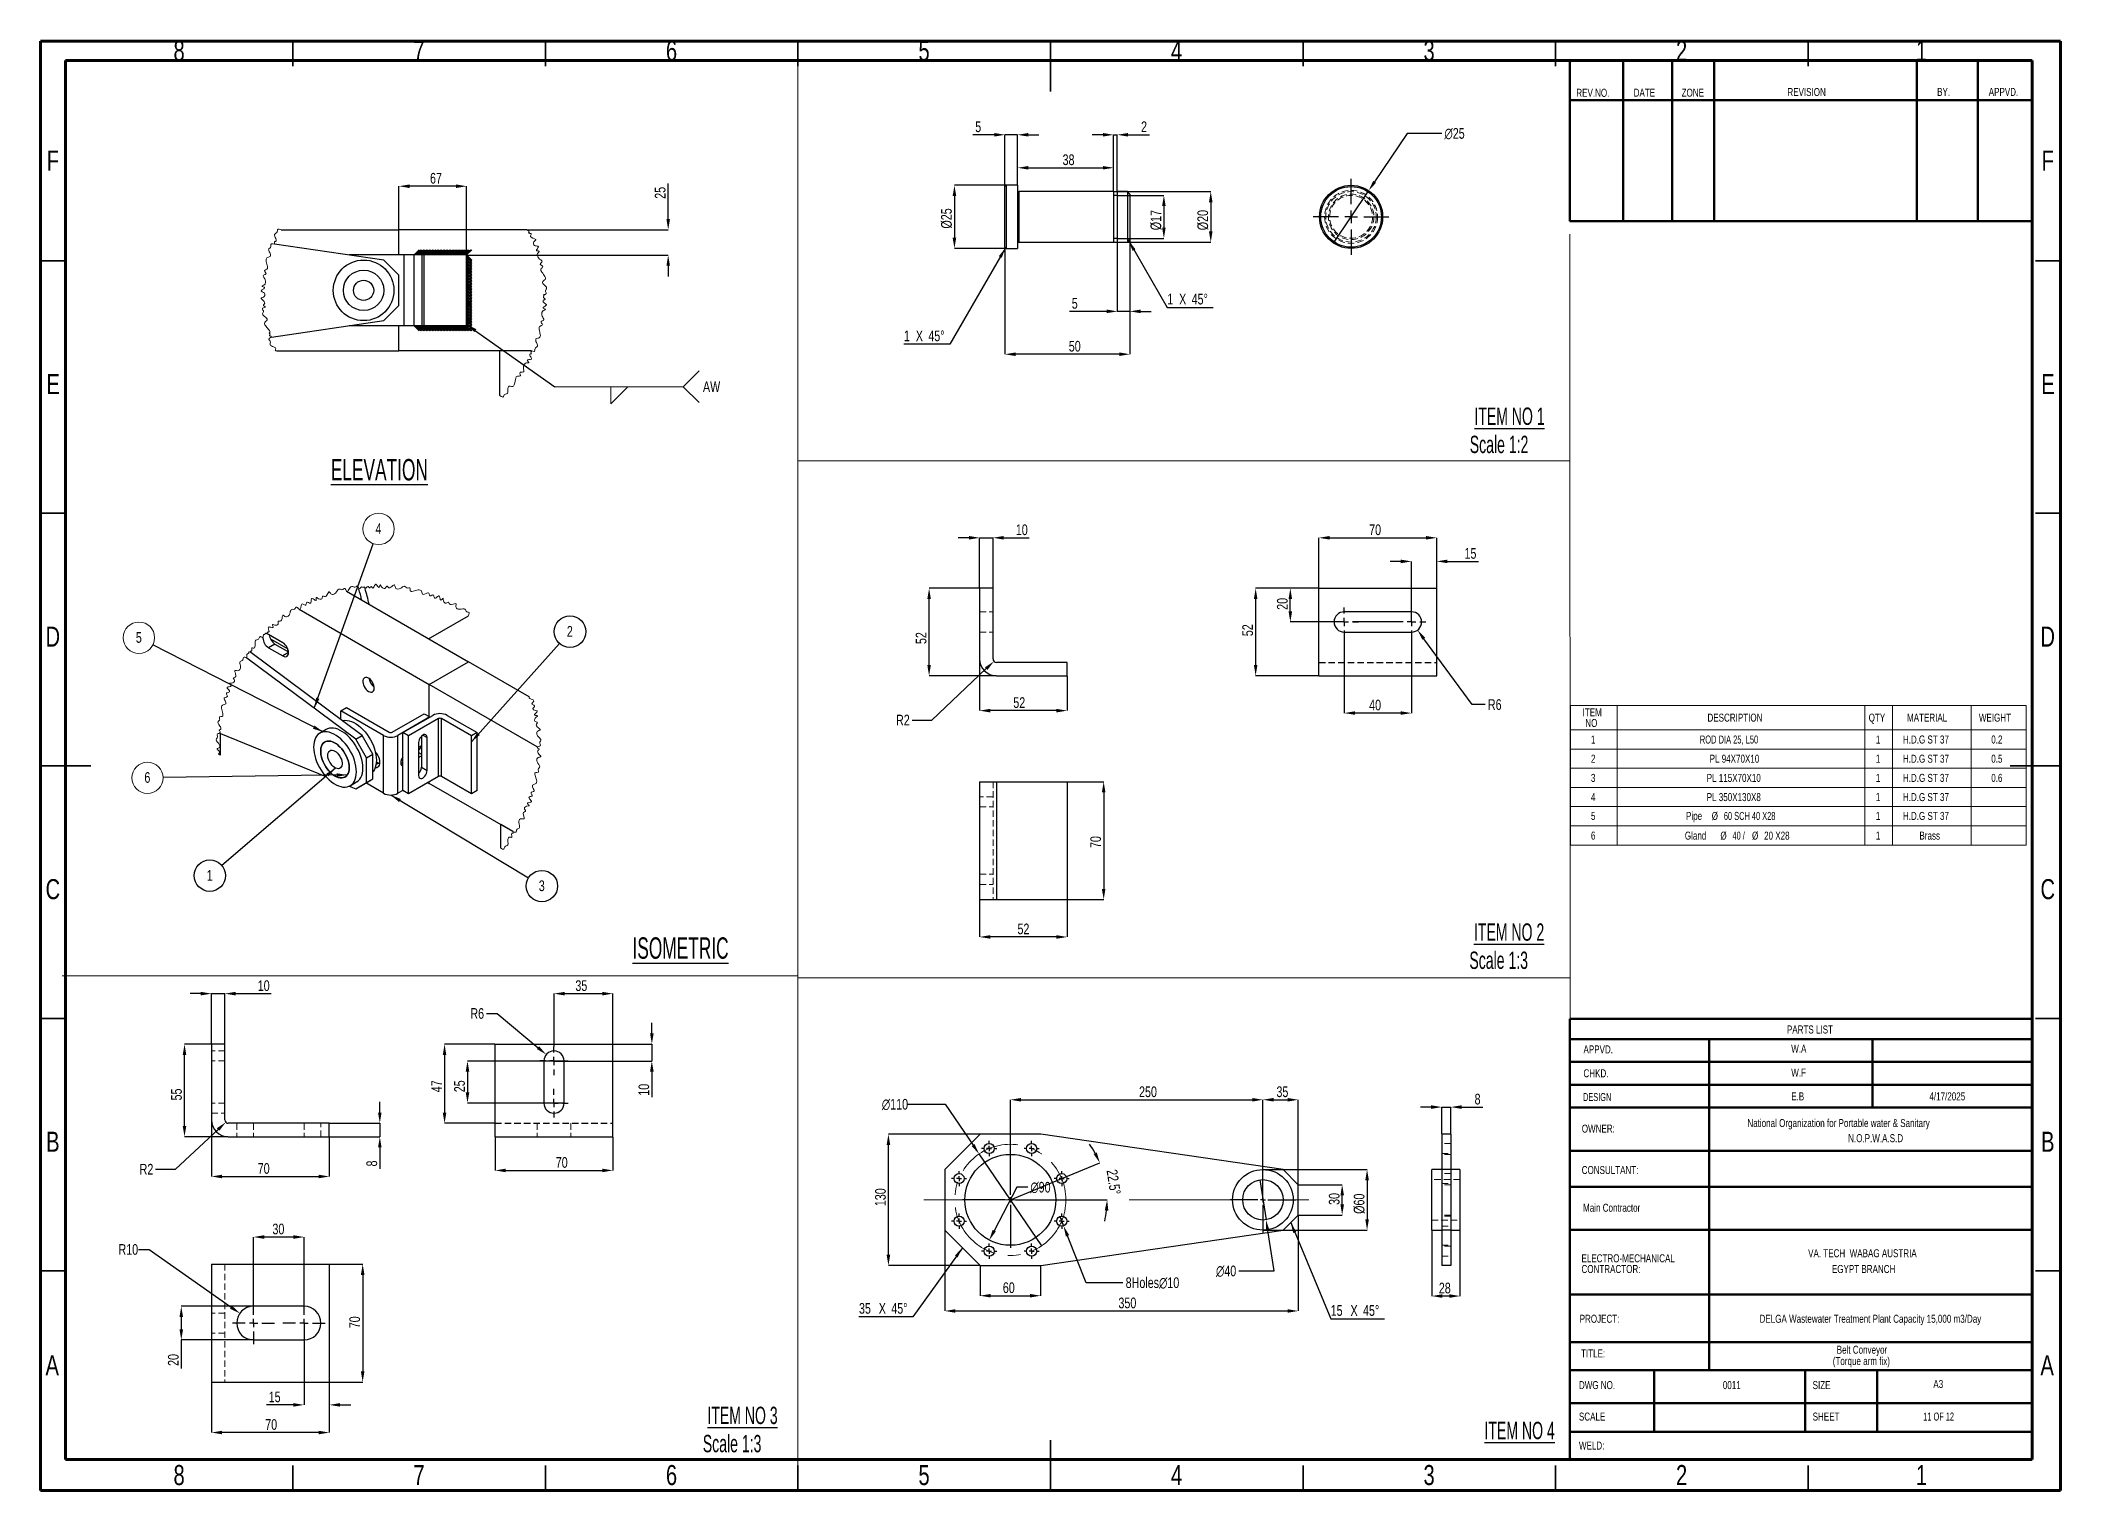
# Model space of a CAD drawing. Header units: millimetres. Extents: x 41 to 1868, y -696 to 319.
# Drawn here: x 976.2 to 1376.2, y -696.3 to -409.2 of the extents above; entities that cross this region are included whole.
import ezdxf

# ---------------------------------------------------------------- set-up
doc = ezdxf.new("R2010")
doc.units = ezdxf.units.MM
doc.header["$PDSIZE"] = -1
doc.linetypes.add('CENTERX2', pattern=[20.32, 12.7, -2.54, 2.54, -2.54])
doc.linetypes.add('HIDDEN', pattern=[1.905, 1.27, -0.635])
doc.layers.add('BOLD', color=7, linetype='Continuous', lineweight=25)
doc.layers.add('FORMAT', color=7, linetype='Continuous')
doc.styles.add('SLDTEXTSTYLE0', font='TXT', dxfattribs={"width": 0.75})
doc.styles.add('SLDTEXTSTYLE10', font='TXT', dxfattribs={"width": 0.6875})
doc.styles.add('SLDTEXTSTYLE15', font='TXT', dxfattribs={"width": 0.605})
doc.styles.add('SLDTEXTSTYLE16', font='TXT', dxfattribs={"width": 0.692308})
doc.styles.add('SLDTEXTSTYLE5', font='TXT', dxfattribs={"width": 0.7})
doc.styles.add('SLDTEXTSTYLE8', font='TXT', dxfattribs={"width": 0.687299})
doc.dimstyles.new('SLDDIMSTYLE0', dxfattribs={"dimtxt": 2.5, "dimasz": 2.116667, "dimexe": 0, "dimexo": 0.625, "dimgap": 0, "dimtad": 1, "dimdec": 0, "dimrnd": 1e-09, "dimtxsty": 'Standard', "dimsah": 1, "dimcen": 2.5, "dimazin": 3, "dimtfac": 2.116667, "dimtdec": 0, "dimtmove": 0, "dimatfit": 3, "dimfrac": 2})
doc.dimstyles.new('SLDDIMSTYLE10', dxfattribs={"dimtxt": 2.116667, "dimasz": 2.116667, "dimexe": 0, "dimexo": 0.625, "dimgap": 0.529167, "dimtad": 1, "dimdec": 0, "dimlfac": 5, "dimrnd": 1e-09, "dimzin": 12, "dimtxsty": 'SLDTEXTSTYLE0', "dimsah": 1, "dimcen": 2.5, "dimazin": 3, "dimtfac": 1, "dimtdec": 0, "dimtmove": 0, "dimatfit": 3, "dimfrac": 2, "dimtzin": 12})
doc.dimstyles.new('SLDDIMSTYLE11', dxfattribs={"dimtxt": 2.116667, "dimasz": 2.116667, "dimexe": 0, "dimexo": 0.625, "dimgap": 0.529167, "dimtad": 1, "dimdec": 0, "dimlfac": 5, "dimrnd": 1e-09, "dimzin": 12, "dimtxsty": 'SLDTEXTSTYLE0', "dimsah": 1, "dimcen": 2.5, "dimazin": 3, "dimtfac": 1, "dimtdec": 0, "dimtmove": 0, "dimatfit": 0, "dimfrac": 2, "dimtzin": 12})
doc.dimstyles.new('SLDDIMSTYLE12', dxfattribs={"dimtxt": 2.116667, "dimasz": 2.116667, "dimexe": 0, "dimexo": 0.625, "dimgap": 0.529167, "dimtad": 1, "dimdec": 0, "dimlfac": 5, "dimrnd": 1e-09, "dimzin": 12, "dimtxsty": 'SLDTEXTSTYLE0', "dimblk1": 'NONE', "dimsah": 1, "dimcen": 0, "dimazin": 3, "dimtfac": 1, "dimtdec": 0, "dimtmove": 0, "dimatfit": 3, "dimldrblk": 'NONE', "dimfrac": 2, "dimtzin": 12})
doc.dimstyles.new('SLDDIMSTYLE14', dxfattribs={"dimtxt": 2.116667, "dimasz": 2.116667, "dimexe": 0, "dimexo": 0.625, "dimgap": 0.529167, "dimtad": 1, "dimdec": 0, "dimlfac": 2, "dimrnd": 1e-09, "dimzin": 12, "dimtxsty": 'SLDTEXTSTYLE0', "dimsah": 1, "dimcen": 2.5, "dimazin": 3, "dimtfac": 1, "dimtdec": 0, "dimtmove": 0, "dimatfit": 3, "dimfrac": 2, "dimtzin": 12})
doc.dimstyles.new('SLDDIMSTYLE16', dxfattribs={"dimtxt": 2.116667, "dimasz": 2.116667, "dimexe": 0, "dimexo": 0.625, "dimgap": 0.529167, "dimtad": 1, "dimdec": 0, "dimlfac": 2, "dimrnd": 1e-09, "dimzin": 12, "dimtxsty": 'SLDTEXTSTYLE0', "dimsah": 1, "dimcen": 2.5, "dimazin": 3, "dimtfac": 1, "dimtdec": 0, "dimtmove": 0, "dimatfit": 0, "dimfrac": 2, "dimtzin": 12})
doc.dimstyles.new('SLDDIMSTYLE26', dxfattribs={"dimtxt": 2.116667, "dimasz": 2.116667, "dimexe": 0, "dimexo": 0.625, "dimgap": 0.529167, "dimtad": 1, "dimdec": 0, "dimlfac": 3, "dimrnd": 1e-09, "dimzin": 12, "dimtxsty": 'SLDTEXTSTYLE0', "dimsah": 1, "dimcen": 2.5, "dimazin": 3, "dimtfac": 1, "dimtdec": 0, "dimtmove": 0, "dimatfit": 3, "dimfrac": 2, "dimtzin": 12})
doc.dimstyles.new('SLDDIMSTYLE27', dxfattribs={"dimtxt": 2.116667, "dimasz": 2.116667, "dimexe": 0, "dimexo": 0.625, "dimgap": 0.529167, "dimtad": 1, "dimdec": 0, "dimlfac": 3, "dimrnd": 1e-09, "dimzin": 12, "dimtxsty": 'SLDTEXTSTYLE0', "dimsah": 1, "dimcen": 2.5, "dimazin": 3, "dimtfac": 1, "dimtdec": 0, "dimtmove": 0, "dimatfit": 0, "dimfrac": 2, "dimtzin": 12})
doc.dimstyles.new('SLDDIMSTYLE42', dxfattribs={"dimtxt": 2.116667, "dimasz": 2.116667, "dimexe": 0, "dimexo": 0.625, "dimgap": 0.529167, "dimtad": 1, "dimdec": 0, "dimlfac": 3, "dimrnd": 1e-09, "dimzin": 12, "dimtxsty": 'SLDTEXTSTYLE0', "dimsah": 1, "dimcen": 0, "dimazin": 3, "dimtfac": 1, "dimtdec": 0, "dimtmove": 0, "dimatfit": 3, "dimfrac": 2, "dimtzin": 12})
doc.dimstyles.new('SLDDIMSTYLE43', dxfattribs={"dimtxt": 2.116667, "dimasz": 2.116667, "dimexe": 0, "dimexo": 0.625, "dimgap": 0.529167, "dimtad": 1, "dimdec": 0, "dimlfac": 3, "dimrnd": 1e-09, "dimzin": 12, "dimtxsty": 'SLDTEXTSTYLE0', "dimsah": 1, "dimcen": 0, "dimazin": 3, "dimtfac": 1, "dimtdec": 0, "dimtmove": 0, "dimatfit": 3, "dimfrac": 2, "dimtzin": 12})
doc.dimstyles.new('SLDDIMSTYLE50', dxfattribs={"dimtxt": 2.116667, "dimasz": 2.116667, "dimexe": 0, "dimexo": 0.625, "dimgap": 0.529167, "dimtad": 1, "dimdec": 0, "dimlfac": 2, "dimrnd": 1e-09, "dimzin": 12, "dimtxsty": 'SLDTEXTSTYLE0', "dimblk1": 'NONE', "dimsah": 1, "dimcen": 0, "dimazin": 3, "dimtfac": 1, "dimtdec": 0, "dimtmove": 0, "dimatfit": 3, "dimldrblk": 'NONE', "dimfrac": 2, "dimtzin": 12})
doc.dimstyles.new('SLDDIMSTYLE51', dxfattribs={"dimtxt": 2.116667, "dimasz": 2.116667, "dimexe": 0, "dimexo": 0.625, "dimgap": 0.529167, "dimtad": 1, "dimdec": 0, "dimlfac": 5, "dimrnd": 1e-09, "dimzin": 12, "dimtxsty": 'SLDTEXTSTYLE0', "dimblk1": 'NONE', "dimsah": 1, "dimcen": 0, "dimazin": 3, "dimtfac": 1, "dimtdec": 0, "dimtmove": 0, "dimatfit": 3, "dimldrblk": 'NONE', "dimfrac": 2, "dimtzin": 12})
doc.dimstyles.new('SLDDIMSTYLE52', dxfattribs={"dimtxt": 2.116667, "dimasz": 2.116667, "dimexe": 0, "dimexo": 0.625, "dimgap": 0.529167, "dimtad": 1, "dimlfac": 5, "dimzin": 12, "dimtxsty": 'SLDTEXTSTYLE0', "dimsah": 1, "dimcen": 2.5, "dimadec": 1, "dimazin": 3, "dimtfac": 1, "dimtdec": 1, "dimtmove": 0, "dimatfit": 3, "dimfrac": 2, "dimtzin": 12})
doc.dimstyles.new('SLDDIMSTYLE53', dxfattribs={"dimtxt": 2.116667, "dimasz": 2.116667, "dimexe": 0, "dimexo": 0.625, "dimgap": 0.529167, "dimtad": 1, "dimdec": 0, "dimlfac": 5, "dimrnd": 1e-09, "dimzin": 12, "dimtxsty": 'SLDTEXTSTYLE0', "dimsah": 1, "dimcen": 0, "dimazin": 3, "dimtfac": 1, "dimtdec": 0, "dimtmove": 0, "dimatfit": 3, "dimfrac": 2, "dimtzin": 12})

msp = doc.modelspace()

# ---------------------------------------------------------------- texts
at = {"color": 7, "linetype": 'Continuous', "lineweight": 0}
for s, insert, char_height, attachment_point, style in [('8', (1003.6975, -409.221), 3.9688, 2, 'SLDTEXTSTYLE0'), ('7', (1051.1975, -409.221), 3.9688, 2, 'SLDTEXTSTYLE0'), ('6', (1101.1975, -409.221), 3.9688, 2, 'SLDTEXTSTYLE0'), ('5', (1151.1975, -409.221), 3.9688, 2, 'SLDTEXTSTYLE0'), ('4', (1201.1975, -409.221), 3.9688, 2, 'SLDTEXTSTYLE0'), ('3', (1251.1975, -409.221), 3.9688, 2, 'SLDTEXTSTYLE0'), ('2', (1301.1975, -409.221), 3.9688, 2, 'SLDTEXTSTYLE0'), ('1', (1348.6975, -409.221), 3.9688, 2, 'SLDTEXTSTYLE0'), ('REV.NO.', (1280.3536, -418.745), 1.5875, 1, 'SLDTEXTSTYLE0'), ('DATE', (1291.7065, -418.7157), 1.5875, 1, 'SLDTEXTSTYLE0'), ('ZONE', (1301.2049, -418.7157), 1.5875, 1, 'SLDTEXTSTYLE0'), ('REVISION', (1322.1454, -418.5886), 1.5875, 1, 'SLDTEXTSTYLE0'), ('BY.', (1351.7985, -418.5593), 1.5875, 1, 'SLDTEXTSTYLE0'), ('APPVD.', (1362.0095, -418.5593), 1.5875, 1, 'SLDTEXTSTYLE0'), ('F', (978.6952, -430.971), 3.9688, 2, 'SLDTEXTSTYLE0'), ('F', (1373.6952, -430.971), 3.9688, 2, 'SLDTEXTSTYLE0'), ('E', (978.7453, -475.221), 3.9688, 2, 'SLDTEXTSTYLE0'), ('E', (1373.7453, -475.221), 3.9688, 2, 'SLDTEXTSTYLE0'), ('D', (978.6902, -525.221), 3.9688, 2, 'SLDTEXTSTYLE0'), ('D', (1373.6902, -525.221), 3.9688, 2, 'SLDTEXTSTYLE0'), ('C', (978.6961, -575.221), 3.9688, 2, 'SLDTEXTSTYLE0'), ('C', (1373.6961, -575.221), 3.9688, 2, 'SLDTEXTSTYLE0'), ('PARTS LIST', (1322.0541, -604.1959), 1.5875, 1, 'SLDTEXTSTYLE0'), ('W.A', (1322.9028, -607.9996), 1.5875, 1, 'SLDTEXTSTYLE0'), ('APPVD.', (1281.7694, -608.1314), 1.5875, 1, 'SLDTEXTSTYLE0'), ('CHKD.', (1281.7694, -612.8651), 1.5875, 1, 'SLDTEXTSTYLE0'), ('W.F', (1322.9028, -612.7333), 1.5875, 1, 'SLDTEXTSTYLE0'), ('DESIGN', (1281.6831, -617.5669), 1.5875, 1, 'SLDTEXTSTYLE8'), ('E.B', (1322.9028, -617.4351), 1.5875, 1, 'SLDTEXTSTYLE0'), ('OWNER:', (1281.4377, -623.825), 1.5875, 1, 'SLDTEXTSTYLE0'), ('B', (978.7081, -625.221), 3.9688, 2, 'SLDTEXTSTYLE0'), ('B', (1373.7081, -625.221), 3.9688, 2, 'SLDTEXTSTYLE0'), ('CONSULTANT:', (1281.419, -632.0199), 1.5875, 1, 'SLDTEXTSTYLE0'), ('Main Contractor', (1281.6831, -639.4862), 1.5875, 1, 'SLDTEXTSTYLE0'), ('PROJECT:', (1281.0165, -661.4674), 1.5875, 1, 'SLDTEXTSTYLE0'), ('A', (978.5772, -669.471), 3.9688, 2, 'SLDTEXTSTYLE0'), ('TITLE:', (1281.2865, -668.3309), 1.5875, 1, 'SLDTEXTSTYLE0'), ('(Torque arm fix)', (1336.7922, -669.8343), 1.5875, 2, 'SLDTEXTSTYLE0'), ('A', (1373.5772, -669.471), 3.9688, 2, 'SLDTEXTSTYLE0'), ('DWG NO.', (1280.869, -674.5976), 1.5875, 1, 'SLDTEXTSTYLE0'), ('0011', (1309.3606, -674.5976), 1.5875, 1, 'SLDTEXTSTYLE0'), ('SIZE', (1327.1448, -674.5976), 1.5875, 1, 'SLDTEXTSTYLE0'), ('A3', (1351.0397, -674.3932), 1.5875, 1, 'SLDTEXTSTYLE0'), ('SCALE', (1280.869, -680.8339), 1.5875, 1, 'SLDTEXTSTYLE0'), ('SHEET', (1327.1448, -680.8339), 1.5875, 1, 'SLDTEXTSTYLE0'), ('11 OF 12', (1349.046, -680.8339), 1.5875, 1, 'SLDTEXTSTYLE10'), ('WELD:', (1280.869, -686.5737), 1.5875, 1, 'SLDTEXTSTYLE0'), ('8', (1003.6975, -691.221), 3.9688, 2, 'SLDTEXTSTYLE0'), ('7', (1051.1975, -691.221), 3.9688, 2, 'SLDTEXTSTYLE0'), ('6', (1101.1975, -691.221), 3.9688, 2, 'SLDTEXTSTYLE0'), ('5', (1151.1975, -691.221), 3.9688, 2, 'SLDTEXTSTYLE0'), ('4', (1201.1975, -691.221), 3.9688, 2, 'SLDTEXTSTYLE0'), ('3', (1251.1975, -691.221), 3.9688, 2, 'SLDTEXTSTYLE0'), ('2', (1301.1975, -691.221), 3.9688, 2, 'SLDTEXTSTYLE0'), ('1', (1348.6975, -691.221), 3.9688, 2, 'SLDTEXTSTYLE0')]:
    msp.add_mtext(s, dxfattribs=dict(at, insert=insert, char_height=char_height, attachment_point=attachment_point, style=style))
at = {"layer": 'BOLD', "char_height": 1.5875, "style": 'SLDTEXTSTYLE0'}
for s, insert, attachment_point in [('National Organization for Portable water & Sanitary', (1314.221, -622.7164), 1), ('Belt Conveyor', (1336.9114, -667.6004), 2)]:
    msp.add_mtext(s, dxfattribs=dict(at, insert=insert, attachment_point=attachment_point))
at = {"layer": 'FORMAT'}
for s, insert, char_height, attachment_point, style in [('\\LELEVATION', (1033.7402, -492.0401), 4.233333, 1, 'SLDTEXTSTYLE15'), ('\\LISOMETRIC', (1093.4735, -586.7467), 4.233333, 1, 'SLDTEXTSTYLE15'), ('4/17/2025', (1350.2636, -617.4351), 1.5875, 1, 'SLDTEXTSTYLE0'), ('N.O.P.W.A.S.D', (1334.1779, -625.7133), 1.5875, 1, 'SLDTEXTSTYLE0'), ('DELGA Wastewater Treatment Plant Capacity 15,000 m3/Day', (1338.581, -661.4674), 1.5875, 2, 'SLDTEXTSTYLE0'), ('\\LITEM NO 4', (1269.1264, -682.6628), 3.439583, 2, 'SLDTEXTSTYLE15')]:
    msp.add_mtext(s, dxfattribs=dict(at, insert=insert, char_height=char_height, attachment_point=attachment_point, style=style))

# ---------------------------------------------------------------- blocks, each defined once
blk = doc.blocks.new('SW_NOTE_0_112')
at = {"layer": 'FORMAT', "color": 0, "attachment_point": 2, "style": 'SLDTEXTSTYLE15'}
for s, insert, char_height in [('\\LITEM NO 1', (13.7, 4.43), 3.4396), ('Scale 1:2', (11.64, -1.15), 3.44)]:
    blk.add_mtext(s, dxfattribs=dict(at, insert=insert, char_height=char_height))
blk = doc.blocks.new('SW_NOTE_0_113')
at = {"layer": 'FORMAT', "color": 0, "attachment_point": 2, "style": 'SLDTEXTSTYLE15'}
for s, insert, char_height in [('\\LITEM NO 3', (13.7, 4.43), 3.4396), ('Scale 1:3', (11.64, -1.15), 3.44)]:
    blk.add_mtext(s, dxfattribs=dict(at, insert=insert, char_height=char_height))
blk = doc.blocks.new('SW_NOTE_0_114')
at = {"layer": 'FORMAT', "color": 0, "attachment_point": 2, "style": 'SLDTEXTSTYLE15'}
for s, insert, char_height in [('\\LITEM NO 2', (13.7, 4.43), 3.4396), ('Scale 1:3', (11.64, -1.15), 3.44)]:
    blk.add_mtext(s, dxfattribs=dict(at, insert=insert, char_height=char_height))
blk = doc.blocks.new('SW_NOTE_0_115')
at = {"color": 0, "linetype": 'Continuous', "lineweight": 0, "char_height": 1.5875, "attachment_point": 1, "style": 'SLDTEXTSTYLE0'}
for s, insert in [('ELECTRO-MECHANICAL', (0, 2.05)), ('CONTRACTOR:', (0, -0.07))]:
    blk.add_mtext(s, dxfattribs=dict(at, insert=insert))
blk = doc.blocks.new('SW_NOTE_0_116')
at = {"layer": 'BOLD', "color": 0, "char_height": 1.5875, "attachment_point": 2, "style": 'SLDTEXTSTYLE0'}
for s, insert in [('VA. TECH  WABAG AUSTRIA', (13.44, 2.05)), ('EGYPT BRANCH', (13.68, -1.07))]:
    blk.add_mtext(s, dxfattribs=dict(at, insert=insert))
blk = doc.blocks.new('SW_TABLEANNOTATION_7')
at = {"color": 0, "linetype": 'Continuous', "lineweight": 18}
for p, q in [((0, 0), (0, -4.86)), ((0, 0), (9.23, 0)), ((9.23, 0), (9.23, -4.86)), ((9.23, 0), (58.27, 0)), ((58.27, 0), (58.27, -4.86)), ((58.27, 0), (63.76, 0)), ((63.76, 0), (63.76, -4.86)), ((63.76, 0), (79.33, 0)), ((79.33, 0), (79.33, -4.86)), ((79.33, 0), (90.19, 0)), ((90.19, 0), (90.19, -4.86)), ((0, -4.86), (0, -8.65)), ((0, -4.86), (9.23, -4.86)), ((9.23, -4.86), (9.23, -8.65)), ((9.23, -4.86), (58.27, -4.86)), ((58.27, -4.86), (58.27, -8.65)), ((58.27, -4.86), (63.76, -4.86)), ((63.76, -4.86), (63.76, -8.65)), ((63.76, -4.86), (79.33, -4.86)), ((79.33, -4.86), (79.33, -8.65)), ((79.33, -4.86), (90.19, -4.86)), ((90.19, -4.86), (90.19, -8.65)), ((0, -8.65), (0, -12.45)), ((0, -8.65), (9.23, -8.65)), ((9.23, -8.65), (9.23, -12.45)), ((9.23, -8.65), (58.27, -8.65)), ((58.27, -8.65), (58.27, -12.45)), ((58.27, -8.65), (63.76, -8.65)), ((63.76, -8.65), (63.76, -12.45)), ((63.76, -8.65), (79.33, -8.65)), ((79.33, -8.65), (79.33, -12.45)), ((79.33, -8.65), (90.19, -8.65)), ((90.19, -8.65), (90.19, -12.45)), ((0, -12.45), (0, -16.25)), ((0, -12.45), (9.23, -12.45)), ((9.23, -12.45), (9.23, -16.25)), ((9.23, -12.45), (58.27, -12.45)), ((58.27, -12.45), (58.27, -16.25)), ((58.27, -12.45), (63.76, -12.45)), ((63.76, -12.45), (63.76, -16.25)), ((63.76, -12.45), (79.33, -12.45)), ((79.33, -12.45), (79.33, -16.25)), ((79.33, -12.45), (90.19, -12.45)), ((90.19, -12.45), (90.19, -16.25)), ((0, -16.25), (0, -20.05)), ((0, -16.25), (9.23, -16.25)), ((9.23, -16.25), (9.23, -20.05)), ((9.23, -16.25), (58.27, -16.25)), ((58.27, -16.25), (58.27, -20.05)), ((58.27, -16.25), (63.76, -16.25)), ((63.76, -16.25), (63.76, -20.05)), ((63.76, -16.25), (79.33, -16.25)), ((79.33, -16.25), (79.33, -20.05)), ((79.33, -16.25), (90.19, -16.25)), ((90.19, -16.25), (90.19, -20.05)), ((0, -20.05), (0, -23.85)), ((0, -20.05), (9.23, -20.05)), ((0, -23.85), (0, -27.65)), ((0, -23.85), (9.23, -23.85)), ((9.23, -20.05), (9.23, -23.85)), ((9.23, -20.05), (58.27, -20.05)), ((9.23, -23.85), (9.23, -27.65)), ((9.23, -23.85), (58.27, -23.85)), ((58.27, -20.05), (58.27, -23.85)), ((58.27, -20.05), (63.76, -20.05)), ((58.27, -23.85), (58.27, -27.65)), ((58.27, -23.85), (63.76, -23.85)), ((63.76, -20.05), (63.76, -23.85)), ((63.76, -20.05), (79.33, -20.05)), ((63.76, -23.85), (63.76, -27.65)), ((63.76, -23.85), (79.33, -23.85)), ((79.33, -20.05), (79.33, -23.85)), ((79.33, -20.05), (90.19, -20.05)), ((79.33, -23.85), (79.33, -27.65)), ((79.33, -23.85), (90.19, -23.85)), ((90.19, -20.05), (90.19, -23.85)), ((90.19, -23.85), (90.19, -27.65)), ((0, -27.65), (9.23, -27.65)), ((9.23, -27.65), (58.27, -27.65)), ((58.27, -27.65), (63.76, -27.65)), ((63.76, -27.65), (79.33, -27.65)), ((79.33, -27.65), (90.19, -27.65))]:
    blk.add_line(p, q, dxfattribs=at)
at = {"color": 0, "linetype": 'Continuous', "lineweight": 0, "attachment_point": 1}
for s, insert, char_height, style in [('ITEM', (2.38, -0.58), 1.587, 'SLDTEXTSTYLE0'), ('NO', (2.91, -2.69), 1.587, 'SLDTEXTSTYLE0'), ('DESCRIPTION', (27.1, -1.63), 1.5875, 'SLDTEXTSTYLE0'), ('QTY', (59.02, -1.63), 1.587, 'SLDTEXTSTYLE0'), ('MATERIAL', (66.61, -1.63), 1.587, 'SLDTEXTSTYLE0'), ('WEIGHT', (80.84, -1.63), 1.587, 'SLDTEXTSTYLE0'), ('1', (4.03, -5.96), 1.59, 'SLDTEXTSTYLE0'), ('ROD DIA 25, L50', (25.58, -5.96), 1.5875, 'SLDTEXTSTYLE5'), ('1', (60.43, -5.96), 1.59, 'SLDTEXTSTYLE0'), ('H.D.G ST 37', (65.79, -5.96), 1.5875, 'SLDTEXTSTYLE0'), ('0.2', (83.29, -5.96), 1.587, 'SLDTEXTSTYLE0'), ('2', (4.03, -9.76), 1.59, 'SLDTEXTSTYLE0'), ('PL 94X70X10', (27.53, -9.76), 1.5875, 'SLDTEXTSTYLE0'), ('1', (60.43, -9.76), 1.59, 'SLDTEXTSTYLE0'), ('H.D.G ST 37', (65.79, -9.76), 1.5875, 'SLDTEXTSTYLE0'), ('0.5', (83.29, -9.76), 1.587, 'SLDTEXTSTYLE0'), ('3', (4.03, -13.56), 1.59, 'SLDTEXTSTYLE0'), ('PL 115X70X10', (26.95, -13.56), 1.5875, 'SLDTEXTSTYLE0'), ('1', (60.43, -13.56), 1.59, 'SLDTEXTSTYLE0'), ('H.D.G ST 37', (65.79, -13.56), 1.5875, 'SLDTEXTSTYLE0'), ('0.6', (83.29, -13.56), 1.587, 'SLDTEXTSTYLE0'), ('4', (4.03, -17.36), 1.59, 'SLDTEXTSTYLE0'), ('PL 350X130X8', (26.95, -17.36), 1.5875, 'SLDTEXTSTYLE0'), ('1', (60.43, -17.36), 1.59, 'SLDTEXTSTYLE0'), ('H.D.G ST 37', (65.79, -17.36), 1.5875, 'SLDTEXTSTYLE0'), ('5', (4.03, -21.09), 1.59, 'SLDTEXTSTYLE0'), ('Pipe', (22.86, -21.09), 1.587, 'SLDTEXTSTYLE0'), ('%%c', (27.94, -21.09), 1.587, 'SLDTEXTSTYLE0'), ('60 SCH 40 X28', (30.34, -21.09), 1.5875, 'SLDTEXTSTYLE16'), ('1', (60.43, -21.09), 1.59, 'SLDTEXTSTYLE0'), ('H.D.G ST 37', (65.79, -21.09), 1.5875, 'SLDTEXTSTYLE0'), ('6', (4.03, -24.99), 1.59, 'SLDTEXTSTYLE0'), ('Gland', (22.62, -24.99), 1.587, 'SLDTEXTSTYLE0'), ('%%c', (29.66, -24.99), 1.587, 'SLDTEXTSTYLE0'), ('40 /', (32.06, -24.99), 1.587, 'SLDTEXTSTYLE10'), ('%%c', (35.92, -24.99), 1.587, 'SLDTEXTSTYLE0'), ('20 X28', (38.31, -24.99), 1.587, 'SLDTEXTSTYLE0'), ('1', (60.43, -24.99), 1.59, 'SLDTEXTSTYLE0'), ('Brass', (69.07, -24.99), 1.587, 'SLDTEXTSTYLE0')]:
    blk.add_mtext(s, dxfattribs=dict(at, insert=insert, char_height=char_height, style=style))
blk = doc.blocks.new('*D1034')
at = {"layer": 'Defpoints', "color": 0}
for p in [(1162.2, -531.64), (1179.53, -534.97), (1162.2, -541.86)]:
    blk.add_point(p, dxfattribs=at)
at = {"layer": 'FORMAT', "color": 0, "lineweight": -2}
for p, q in [((1162.2, -531.7), (1162.2, -541.86)), ((1179.53, -535.03), (1179.53, -541.86)), ((1177.41, -541.86), (1164.31, -541.86))]:
    blk.add_line(p, q, dxfattribs=at)
at = {"layer": 'FORMAT', "color": 0}
for points in [[(1164.31, -541.51), (1164.31, -542.21), (1162.2, -541.86)], [(1177.41, -541.51), (1177.41, -542.21), (1179.53, -541.86)]]:
    blk.add_solid(points, dxfattribs=at)
at = {"layer": 'FORMAT', "color": 0, "insert": (1170.05, -539.21), "char_height": 2.117, "attachment_point": 2, "style": 'SLDTEXTSTYLE0'}
blk.add_mtext('\\A1;52', dxfattribs=at)
blk = doc.blocks.new('*D1035')
at = {"layer": 'Defpoints', "color": 0}
for p in [(1162.2, -507.64), (1162.2, -517.64), (1164.86, -517.64)]:
    blk.add_point(p, dxfattribs=at)
at = {"layer": 'FORMAT', "color": 0, "lineweight": -2}
for p, q in [((1160.08, -507.64), (1157.96, -507.64)), ((1162.2, -517.57), (1162.2, -507.64)), ((1162.2, -507.64), (1164.86, -507.64)), ((1164.86, -517.57), (1164.86, -507.64)), ((1166.98, -507.64), (1172.01, -507.64))]:
    blk.add_line(p, q, dxfattribs=at)
at = {"layer": 'FORMAT', "color": 0}
for points in [[(1160.08, -507.28), (1160.08, -507.99), (1162.2, -507.64)], [(1166.98, -507.28), (1166.98, -507.99), (1164.86, -507.64)]]:
    blk.add_solid(points, dxfattribs=at)
at = {"layer": 'FORMAT', "color": 0, "insert": (1170.55, -504.99), "char_height": 2.117, "attachment_point": 2, "style": 'SLDTEXTSTYLE0'}
blk.add_mtext('\\A1;10', dxfattribs=at)
blk = doc.blocks.new('*D1036')
at = {"layer": 'Defpoints', "color": 0}
for p in [(1152.2, -517.64), (1162.2, -517.64), (1165.53, -534.97)]:
    blk.add_point(p, dxfattribs=at)
at = {"layer": 'FORMAT', "color": 0, "lineweight": -2}
for p, q in [((1162.14, -517.64), (1152.2, -517.64)), ((1152.2, -532.85), (1152.2, -519.75)), ((1165.47, -534.97), (1152.2, -534.97))]:
    blk.add_line(p, q, dxfattribs=at)
at = {"layer": 'FORMAT', "color": 0}
for points in [[(1151.85, -519.75), (1152.55, -519.75), (1152.2, -517.64)], [(1151.85, -532.85), (1152.55, -532.85), (1152.2, -534.97)]]:
    blk.add_solid(points, dxfattribs=at)
at = {"layer": 'FORMAT', "color": 0, "insert": (1149.55, -527.5), "char_height": 2.117, "attachment_point": 2, "rotation": 90, "style": 'SLDTEXTSTYLE0'}
blk.add_mtext('\\A1;52', dxfattribs=at)
blk = doc.blocks.new('*D1037')
at = {"layer": 'Defpoints', "color": 0}
for p in [(1165.53, -531.64), (1165.05, -532.09)]:
    blk.add_point(p, dxfattribs=at)
at = {"layer": 'FORMAT', "color": 0, "lineweight": -2}
for p, q in [((1152.76, -543.73), (1163.51, -533.55)), ((1148.82, -543.73), (1152.76, -543.73))]:
    blk.add_line(p, q, dxfattribs=at)
at = {"layer": 'FORMAT', "color": 0}
blk.add_solid([(1163.27, -533.29), (1163.75, -533.81), (1165.05, -532.09)], dxfattribs=at)
at = {"layer": 'FORMAT', "color": 0, "insert": (1145.65, -542.67), "char_height": 2.117, "attachment_point": 1, "style": 'SLDTEXTSTYLE0'}
blk.add_mtext('\\A1;R2', dxfattribs=at)
blk = doc.blocks.new('*D1038')
at = {"layer": 'Defpoints', "color": 0}
for p in [(1229.39, -517.64), (1216.86, -534.97), (1229.39, -534.97)]:
    blk.add_point(p, dxfattribs=at)
at = {"layer": 'FORMAT', "color": 0, "lineweight": -2}
for p, q in [((1229.33, -517.64), (1216.86, -517.64)), ((1216.86, -519.75), (1216.86, -532.85)), ((1229.33, -534.97), (1216.86, -534.97))]:
    blk.add_line(p, q, dxfattribs=at)
at = {"layer": 'FORMAT', "color": 0}
for points in [[(1216.51, -519.75), (1217.21, -519.75), (1216.86, -517.64)], [(1216.51, -532.85), (1217.21, -532.85), (1216.86, -534.97)]]:
    blk.add_solid(points, dxfattribs=at)
at = {"layer": 'FORMAT', "color": 0, "insert": (1214.21, -525.94), "char_height": 2.117, "attachment_point": 2, "rotation": 90, "style": 'SLDTEXTSTYLE0'}
blk.add_mtext('\\A1;52', dxfattribs=at)
blk = doc.blocks.new('*D1039')
at = {"layer": 'Defpoints', "color": 0}
for p in [(1252.72, -507.64), (1229.39, -517.64), (1252.72, -517.64)]:
    blk.add_point(p, dxfattribs=at)
at = {"layer": 'FORMAT', "color": 0, "lineweight": -2}
for p, q in [((1229.39, -517.57), (1229.39, -507.64)), ((1231.5, -507.64), (1250.6, -507.64)), ((1252.72, -517.57), (1252.72, -507.64))]:
    blk.add_line(p, q, dxfattribs=at)
at = {"layer": 'FORMAT', "color": 0}
for points in [[(1231.5, -507.28), (1231.5, -507.99), (1229.39, -507.64)], [(1250.6, -507.28), (1250.6, -507.99), (1252.72, -507.64)]]:
    blk.add_solid(points, dxfattribs=at)
at = {"layer": 'FORMAT', "color": 0, "insert": (1240.51, -504.99), "char_height": 2.117, "attachment_point": 2, "style": 'SLDTEXTSTYLE0'}
blk.add_mtext('\\A1;70', dxfattribs=at)
blk = doc.blocks.new('*D1040')
at = {"layer": 'Defpoints', "color": 0}
for p in [(1234.39, -526.3), (1247.72, -526.3), (1234.39, -542.34)]:
    blk.add_point(p, dxfattribs=at)
at = {"layer": 'FORMAT', "color": 0, "lineweight": -2}
for p, q in [((1234.39, -526.36), (1234.39, -542.34)), ((1247.72, -526.36), (1247.72, -542.34)), ((1245.6, -542.34), (1236.5, -542.34))]:
    blk.add_line(p, q, dxfattribs=at)
at = {"layer": 'FORMAT', "color": 0}
for points in [[(1236.5, -541.99), (1236.5, -542.69), (1234.39, -542.34)], [(1245.6, -541.99), (1245.6, -542.69), (1247.72, -542.34)]]:
    blk.add_solid(points, dxfattribs=at)
at = {"layer": 'FORMAT', "color": 0, "insert": (1240.51, -539.69), "char_height": 2.117, "attachment_point": 2, "style": 'SLDTEXTSTYLE0'}
blk.add_mtext('\\A1;40', dxfattribs=at)
blk = doc.blocks.new('*D1041')
at = {"layer": 'Defpoints', "color": 0}
for p in [(1247.72, -524.3), (1248.9, -525.92)]:
    blk.add_point(p, dxfattribs=at)
at = {"layer": 'FORMAT', "color": 0, "lineweight": -2}
for p, q in [((1259.71, -540.66), (1250.15, -527.62)), ((1262.31, -540.66), (1259.71, -540.66))]:
    blk.add_line(p, q, dxfattribs=at)
at = {"layer": 'FORMAT', "color": 0}
blk.add_solid([(1250.44, -527.41), (1249.87, -527.83), (1248.9, -525.92)], dxfattribs=at)
at = {"layer": 'FORMAT', "color": 0, "insert": (1262.84, -539.6), "char_height": 2.117, "attachment_point": 1, "style": 'SLDTEXTSTYLE0'}
blk.add_mtext('\\A1;R6', dxfattribs=at)
blk = doc.blocks.new('*D1042')
at = {"layer": 'Defpoints', "color": 0}
for p in [(1252.72, -512.31), (1252.72, -517.64), (1247.72, -524.3)]:
    blk.add_point(p, dxfattribs=at)
at = {"layer": 'FORMAT', "color": 0, "lineweight": -2}
for p, q in [((1245.6, -512.31), (1243.49, -512.31)), ((1247.72, -524.24), (1247.72, -512.31)), ((1252.72, -517.57), (1252.72, -512.31)), ((1254.84, -512.31), (1260.98, -512.31))]:
    blk.add_line(p, q, dxfattribs=at)
at = {"layer": 'FORMAT', "color": 0}
for points in [[(1245.6, -511.96), (1245.6, -512.67), (1247.72, -512.31)], [(1254.84, -511.96), (1254.84, -512.67), (1252.72, -512.31)]]:
    blk.add_solid(points, dxfattribs=at)
at = {"layer": 'FORMAT', "color": 0, "insert": (1259.39, -509.67), "char_height": 2.117, "attachment_point": 2, "style": 'SLDTEXTSTYLE0'}
blk.add_mtext('\\A1;15', dxfattribs=at)
blk = doc.blocks.new('*D1043')
at = {"layer": 'Defpoints', "color": 0}
for p in [(1223.72, -517.64), (1229.39, -517.64), (1234.39, -524.3)]:
    blk.add_point(p, dxfattribs=at)
at = {"layer": 'FORMAT', "color": 0, "lineweight": -2}
for p, q in [((1229.33, -517.64), (1223.72, -517.64)), ((1223.72, -522.19), (1223.72, -519.75)), ((1234.33, -524.3), (1223.72, -524.3))]:
    blk.add_line(p, q, dxfattribs=at)
at = {"layer": 'FORMAT', "color": 0}
for points in [[(1223.37, -519.75), (1224.08, -519.75), (1223.72, -517.64)], [(1223.37, -522.19), (1224.08, -522.19), (1223.72, -524.3)]]:
    blk.add_solid(points, dxfattribs=at)
at = {"layer": 'FORMAT', "color": 0, "insert": (1221.08, -520.72), "char_height": 2.117, "attachment_point": 2, "rotation": 90, "style": 'SLDTEXTSTYLE0'}
blk.add_mtext('\\A1;20', dxfattribs=at)
blk = doc.blocks.new('SW_CENTERMARKSYMBOL_106')
at = {"layer": 'FORMAT', "color": 0}
for p, q in [((-15, 0), (-16.17, 0)), ((-13.33, 0), (-14.17, 0)), ((-13.33, 1.67), (-13.33, 2.83)), ((-13.33, 0), (-13.33, 0.83)), ((-13.33, 0), (-12.5, 0)), ((-13.33, 0), (-13.33, -0.83)), ((-11.67, 0), (-10.5, 0)), ((-1.67, 0), (-11.67, 0)), ((-1.67, 0), (-2.83, 0)), ((0, 0), (-0.83, 0)), ((0, 1.67), (0, 2.83)), ((0, 0), (0, 0.83)), ((0, 0), (0.83, 0)), ((0, 0), (0, -0.83)), ((1.67, 0), (2.83, 0)), ((-13.33, -1.67), (-13.33, -2.83)), ((0, -1.67), (0, -2.83))]:
    blk.add_line(p, q, dxfattribs=at)
blk = doc.blocks.new('*D1044')
at = {"layer": 'Defpoints', "color": 0}
for p in [(1179.53, -555.93), (1179.53, -579.26), (1186.77, -579.26)]:
    blk.add_point(p, dxfattribs=at)
at = {"layer": 'FORMAT', "color": 0, "lineweight": -2}
for p, q in [((1179.59, -555.93), (1186.77, -555.93)), ((1186.77, -558.05), (1186.77, -577.15)), ((1179.59, -579.26), (1186.77, -579.26))]:
    blk.add_line(p, q, dxfattribs=at)
at = {"layer": 'FORMAT', "color": 0}
for points in [[(1186.41, -558.05), (1187.12, -558.05), (1186.77, -555.93)], [(1186.41, -577.15), (1187.12, -577.15), (1186.77, -579.26)]]:
    blk.add_solid(points, dxfattribs=at)
at = {"layer": 'FORMAT', "color": 0, "insert": (1184.12, -567.88), "char_height": 2.117, "attachment_point": 2, "rotation": 90, "style": 'SLDTEXTSTYLE0'}
blk.add_mtext('\\A1;70', dxfattribs=at)
blk = doc.blocks.new('*D1045')
at = {"layer": 'Defpoints', "color": 0}
for p in [(1162.2, -579.26), (1179.53, -579.26), (1162.2, -586.67)]:
    blk.add_point(p, dxfattribs=at)
at = {"layer": 'FORMAT', "color": 0, "lineweight": -2}
for p, q in [((1162.2, -579.32), (1162.2, -586.67)), ((1179.53, -579.32), (1179.53, -586.67)), ((1177.41, -586.67), (1164.31, -586.67))]:
    blk.add_line(p, q, dxfattribs=at)
at = {"layer": 'FORMAT', "color": 0}
for points in [[(1164.31, -586.32), (1164.31, -587.02), (1162.2, -586.67)], [(1177.41, -586.32), (1177.41, -587.02), (1179.53, -586.67)]]:
    blk.add_solid(points, dxfattribs=at)
at = {"layer": 'FORMAT', "color": 0, "insert": (1170.88, -584.02), "char_height": 2.117, "attachment_point": 2, "style": 'SLDTEXTSTYLE0'}
blk.add_mtext('\\A1;52', dxfattribs=at)
blk = doc.blocks.new('*D1046')
at = {"layer": 'Defpoints', "color": 0}
for p in [(1010.11, -622.89), (1033.44, -626.23), (1033.44, -634.09)]:
    blk.add_point(p, dxfattribs=at)
at = {"layer": 'FORMAT', "color": 0, "lineweight": -2}
for p, q in [((1010.11, -622.96), (1010.11, -634.09)), ((1033.44, -626.29), (1033.44, -634.09)), ((1012.22, -634.09), (1031.32, -634.09))]:
    blk.add_line(p, q, dxfattribs=at)
at = {"layer": 'FORMAT', "color": 0}
for points in [[(1012.22, -633.74), (1012.22, -634.45), (1010.11, -634.09)], [(1031.32, -633.74), (1031.32, -634.45), (1033.44, -634.09)]]:
    blk.add_solid(points, dxfattribs=at)
at = {"layer": 'FORMAT', "color": 0, "insert": (1020.45, -631.45), "char_height": 2.117, "attachment_point": 2, "style": 'SLDTEXTSTYLE0'}
blk.add_mtext('\\A1;70', dxfattribs=at)
blk = doc.blocks.new('*D1047')
at = {"layer": 'Defpoints', "color": 0}
for p in [(1004.77, -607.89), (1010.11, -607.89), (1013.44, -626.23)]:
    blk.add_point(p, dxfattribs=at)
at = {"layer": 'FORMAT', "color": 0, "lineweight": -2}
for p, q in [((1010.04, -607.89), (1004.77, -607.89)), ((1004.77, -624.11), (1004.77, -610.01)), ((1013.38, -626.23), (1004.77, -626.23))]:
    blk.add_line(p, q, dxfattribs=at)
at = {"layer": 'FORMAT', "color": 0}
for points in [[(1004.42, -610.01), (1005.12, -610.01), (1004.77, -607.89)], [(1004.42, -624.11), (1005.12, -624.11), (1004.77, -626.23)]]:
    blk.add_solid(points, dxfattribs=at)
at = {"layer": 'FORMAT', "color": 0, "insert": (1002.12, -617.86), "char_height": 2.117, "attachment_point": 2, "rotation": 90, "style": 'SLDTEXTSTYLE0'}
blk.add_mtext('\\A1;55', dxfattribs=at)
blk = doc.blocks.new('*D1048')
at = {"layer": 'Defpoints', "color": 0}
for p in [(1010.11, -597.89), (1010.11, -607.89), (1012.77, -607.89)]:
    blk.add_point(p, dxfattribs=at)
at = {"layer": 'FORMAT', "color": 0, "lineweight": -2}
for p, q in [((1007.99, -597.89), (1005.87, -597.89)), ((1010.11, -607.83), (1010.11, -597.89)), ((1010.11, -597.89), (1012.77, -597.89)), ((1012.77, -607.83), (1012.77, -597.89)), ((1014.89, -597.89), (1021.91, -597.89))]:
    blk.add_line(p, q, dxfattribs=at)
at = {"layer": 'FORMAT', "color": 0}
for points in [[(1007.99, -597.54), (1007.99, -598.25), (1010.11, -597.89)], [(1014.89, -597.54), (1014.89, -598.25), (1012.77, -597.89)]]:
    blk.add_solid(points, dxfattribs=at)
at = {"layer": 'FORMAT', "color": 0, "insert": (1020.45, -595.25), "char_height": 2.117, "attachment_point": 2, "style": 'SLDTEXTSTYLE0'}
blk.add_mtext('\\A1;10', dxfattribs=at)
blk = doc.blocks.new('*D1049')
at = {"layer": 'Defpoints', "color": 0}
for p in [(1033.44, -623.56), (1043.44, -623.56), (1033.44, -626.23)]:
    blk.add_point(p, dxfattribs=at)
at = {"layer": 'FORMAT', "color": 0, "lineweight": -2}
for p, q in [((1043.44, -621.44), (1043.44, -619.33)), ((1033.5, -623.56), (1043.44, -623.56)), ((1043.44, -623.56), (1043.44, -626.23)), ((1033.5, -626.23), (1043.44, -626.23)), ((1043.44, -628.34), (1043.44, -632.58))]:
    blk.add_line(p, q, dxfattribs=at)
at = {"layer": 'FORMAT', "color": 0}
for points in [[(1043.09, -621.44), (1043.79, -621.44), (1043.44, -623.56)], [(1043.09, -628.34), (1043.79, -628.34), (1043.44, -626.23)]]:
    blk.add_solid(points, dxfattribs=at)
at = {"layer": 'FORMAT', "color": 0, "insert": (1040.79, -631.52), "char_height": 2.117, "attachment_point": 2, "rotation": 90, "style": 'SLDTEXTSTYLE0'}
blk.add_mtext('\\A1;8', dxfattribs=at)
blk = doc.blocks.new('*D1050')
at = {"layer": 'Defpoints', "color": 0}
for p in [(1012.95, -623.35), (1013.44, -622.89)]:
    blk.add_point(p, dxfattribs=at)
at = {"layer": 'FORMAT', "color": 0, "lineweight": -2}
for p, q in [((1003.01, -632.66), (1011.41, -624.8)), ((999.05, -632.66), (1003.01, -632.66))]:
    blk.add_line(p, q, dxfattribs=at)
at = {"layer": 'FORMAT', "color": 0}
blk.add_solid([(1011.17, -624.54), (1011.65, -625.05), (1012.95, -623.35)], dxfattribs=at)
at = {"layer": 'FORMAT', "color": 0, "insert": (995.88, -631.6), "char_height": 2.117, "attachment_point": 1, "style": 'SLDTEXTSTYLE0'}
blk.add_mtext('\\A1;R2', dxfattribs=at)
blk = doc.blocks.new('*D1051')
at = {"layer": 'Defpoints', "color": 0}
for p in [(1066.26, -626.23), (1089.59, -626.23), (1089.59, -632.89)]:
    blk.add_point(p, dxfattribs=at)
at = {"layer": 'FORMAT', "color": 0, "lineweight": -2}
for p, q in [((1066.26, -626.29), (1066.26, -632.89)), ((1089.59, -626.29), (1089.59, -632.89)), ((1068.38, -632.89), (1087.48, -632.89))]:
    blk.add_line(p, q, dxfattribs=at)
at = {"layer": 'FORMAT', "color": 0}
for points in [[(1068.38, -632.54), (1068.38, -633.25), (1066.26, -632.89)], [(1087.48, -632.54), (1087.48, -633.25), (1089.59, -632.89)]]:
    blk.add_solid(points, dxfattribs=at)
at = {"layer": 'FORMAT', "color": 0, "insert": (1079.46, -630.25), "char_height": 2.117, "attachment_point": 2, "style": 'SLDTEXTSTYLE0'}
blk.add_mtext('\\A1;70', dxfattribs=at)
blk = doc.blocks.new('*D1052')
at = {"layer": 'Defpoints', "color": 0}
for p in [(1066.26, -607.89), (1056.26, -623.56), (1066.26, -623.56)]:
    blk.add_point(p, dxfattribs=at)
at = {"layer": 'FORMAT', "color": 0, "lineweight": -2}
for p, q in [((1066.2, -607.89), (1056.26, -607.89)), ((1056.26, -610.01), (1056.26, -621.44)), ((1066.2, -623.56), (1056.26, -623.56))]:
    blk.add_line(p, q, dxfattribs=at)
at = {"layer": 'FORMAT', "color": 0}
for points in [[(1055.91, -610.01), (1056.61, -610.01), (1056.26, -607.89)], [(1055.91, -621.44), (1056.61, -621.44), (1056.26, -623.56)]]:
    blk.add_solid(points, dxfattribs=at)
at = {"layer": 'FORMAT', "color": 0, "insert": (1053.61, -616.23), "char_height": 2.117, "attachment_point": 2, "rotation": 90, "style": 'SLDTEXTSTYLE0'}
blk.add_mtext('\\A1;47', dxfattribs=at)
blk = doc.blocks.new('*D1053')
at = {"layer": 'Defpoints', "color": 0}
for p in [(1076.39, -609.95), (1077.93, -611.23)]:
    blk.add_point(p, dxfattribs=at)
at = {"layer": 'FORMAT', "color": 0, "lineweight": -2}
for p, q in [((1064.54, -601.82), (1066.66, -601.82)), ((1066.66, -601.82), (1074.77, -608.59))]:
    blk.add_line(p, q, dxfattribs=at)
at = {"layer": 'FORMAT', "color": 0}
blk.add_solid([(1074.99, -608.32), (1074.54, -608.86), (1076.39, -609.95)], dxfattribs=at)
at = {"layer": 'FORMAT', "color": 0, "insert": (1061.37, -600.76), "char_height": 2.117, "attachment_point": 1, "style": 'SLDTEXTSTYLE0'}
blk.add_mtext('\\A1;R6', dxfattribs=at)
blk = doc.blocks.new('*D1054')
at = {"layer": 'Defpoints', "color": 0}
for p in [(1089.59, -607.89), (1097.3, -607.89), (1077.93, -611.23)]:
    blk.add_point(p, dxfattribs=at)
at = {"layer": 'FORMAT', "color": 0, "lineweight": -2}
for p, q in [((1097.3, -605.78), (1097.3, -603.66)), ((1089.66, -607.89), (1097.3, -607.89)), ((1097.3, -607.89), (1097.3, -611.23)), ((1077.99, -611.23), (1097.3, -611.23)), ((1097.3, -613.34), (1097.3, -618.37))]:
    blk.add_line(p, q, dxfattribs=at)
at = {"layer": 'FORMAT', "color": 0}
for points in [[(1096.95, -605.78), (1097.66, -605.78), (1097.3, -607.89)], [(1096.95, -613.34), (1097.66, -613.34), (1097.3, -611.23)]]:
    blk.add_solid(points, dxfattribs=at)
at = {"layer": 'FORMAT', "color": 0, "insert": (1094.66, -616.92), "char_height": 2.117, "attachment_point": 2, "rotation": 90, "style": 'SLDTEXTSTYLE0'}
blk.add_mtext('\\A1;10', dxfattribs=at)
blk = doc.blocks.new('*D1055')
at = {"layer": 'Defpoints', "color": 0}
for p in [(1079.93, -611.23), (1060.8, -619.56), (1079.93, -619.56)]:
    blk.add_point(p, dxfattribs=at)
at = {"layer": 'FORMAT', "color": 0, "lineweight": -2}
for p, q in [((1079.86, -611.23), (1060.8, -611.23)), ((1060.8, -613.34), (1060.8, -617.44)), ((1079.86, -619.56), (1060.8, -619.56))]:
    blk.add_line(p, q, dxfattribs=at)
at = {"layer": 'FORMAT', "color": 0}
for points in [[(1060.45, -613.34), (1061.16, -613.34), (1060.8, -611.23)], [(1060.45, -617.44), (1061.16, -617.44), (1060.8, -619.56)]]:
    blk.add_solid(points, dxfattribs=at)
at = {"layer": 'FORMAT', "color": 0, "insert": (1058.16, -616.23), "char_height": 2.117, "attachment_point": 2, "rotation": 90, "style": 'SLDTEXTSTYLE0'}
blk.add_mtext('\\A1;25', dxfattribs=at)
blk = doc.blocks.new('*D1056')
at = {"layer": 'Defpoints', "color": 0}
for p in [(1089.59, -597.89), (1089.59, -607.89), (1077.93, -608.39)]:
    blk.add_point(p, dxfattribs=at)
at = {"layer": 'FORMAT', "color": 0, "lineweight": -2}
for p, q in [((1077.93, -608.33), (1077.93, -597.89)), ((1080.04, -597.89), (1087.48, -597.89)), ((1089.59, -607.83), (1089.59, -597.89))]:
    blk.add_line(p, q, dxfattribs=at)
at = {"layer": 'FORMAT', "color": 0}
for points in [[(1080.04, -597.54), (1080.04, -598.25), (1077.93, -597.89)], [(1087.48, -597.54), (1087.48, -598.25), (1089.59, -597.89)]]:
    blk.add_solid(points, dxfattribs=at)
at = {"layer": 'FORMAT', "color": 0, "insert": (1083.34, -595.25), "char_height": 2.117, "attachment_point": 2, "style": 'SLDTEXTSTYLE0'}
blk.add_mtext('\\A1;35', dxfattribs=at)
blk = doc.blocks.new('SW_CENTERMARKSYMBOL_107')
at = {"layer": 'FORMAT', "color": 0}
for p, q in [((-1.67, 8.33), (-2.83, 8.33)), ((0, 8.33), (-0.83, 8.33)), ((0, 10), (0, 11.17)), ((0, 8.33), (0, 9.17)), ((0, 8.33), (0.83, 8.33)), ((0, 8.33), (0, 7.5)), ((1.67, 8.33), (2.83, 8.33)), ((0, 6.67), (0, 5.5)), ((-1.67, 0), (-2.83, 0)), ((0, 0), (-0.83, 0)), ((0, 1.67), (0, 2.83)), ((0, 0), (0, 0.83)), ((0, 0), (0.83, 0)), ((0, 0), (0, -0.83)), ((1.67, 0), (2.83, 0)), ((0, -1.67), (0, -2.83))]:
    blk.add_line(p, q, dxfattribs=at)
blk = doc.blocks.new('SW_CENTERMARKSYMBOL_108')
at = {"layer": 'FORMAT', "color": 0}
for p, q in [((-1.67, 0), (-2.83, 0)), ((0, 0), (-0.83, 0)), ((0, 1.67), (0, 2.83)), ((0, 0), (0, 0.83)), ((0, 0), (0, -0.83)), ((0, 0), (0.83, 0)), ((1.67, 0), (2.83, 0)), ((0, -1.67), (0, -2.83)), ((0, -6.67), (0, -5.5)), ((0, -8.33), (0, -7.5)), ((-1.67, -8.33), (-2.83, -8.33)), ((0, -8.33), (-0.83, -8.33)), ((0, -8.33), (0, -9.17)), ((0, -8.33), (0.83, -8.33)), ((0, -10), (0, -11.17)), ((1.67, -8.33), (2.83, -8.33))]:
    blk.add_line(p, q, dxfattribs=at)
blk = doc.blocks.new('*D1057')
at = {"layer": 'Defpoints', "color": 0}
for p in [(1010.11, -674.79), (1033.44, -674.79), (1010.11, -684.79)]:
    blk.add_point(p, dxfattribs=at)
at = {"layer": 'FORMAT', "color": 0, "lineweight": -2}
for p, q in [((1010.11, -674.85), (1010.11, -684.79)), ((1033.44, -674.85), (1033.44, -684.79)), ((1031.32, -684.79), (1012.22, -684.79))]:
    blk.add_line(p, q, dxfattribs=at)
at = {"layer": 'FORMAT', "color": 0}
for points in [[(1012.22, -684.44), (1012.22, -685.14), (1010.11, -684.79)], [(1031.32, -684.44), (1031.32, -685.14), (1033.44, -684.79)]]:
    blk.add_solid(points, dxfattribs=at)
at = {"layer": 'FORMAT', "color": 0, "insert": (1021.93, -682.14), "char_height": 2.117, "attachment_point": 2, "style": 'SLDTEXTSTYLE0'}
blk.add_mtext('\\A1;70', dxfattribs=at)
blk = doc.blocks.new('*D1058')
at = {"layer": 'Defpoints', "color": 0}
for p in [(1033.44, -651.46), (1033.44, -674.79), (1040.05, -674.79)]:
    blk.add_point(p, dxfattribs=at)
at = {"layer": 'FORMAT', "color": 0, "lineweight": -2}
for p, q in [((1033.5, -651.46), (1040.05, -651.46)), ((1040.05, -653.57), (1040.05, -672.67)), ((1033.5, -674.79), (1040.05, -674.79))]:
    blk.add_line(p, q, dxfattribs=at)
at = {"layer": 'FORMAT', "color": 0}
for points in [[(1039.69, -653.57), (1040.4, -653.57), (1040.05, -651.46)], [(1039.69, -672.67), (1040.4, -672.67), (1040.05, -674.79)]]:
    blk.add_solid(points, dxfattribs=at)
at = {"layer": 'FORMAT', "color": 0, "insert": (1037.4, -662.96), "char_height": 2.117, "attachment_point": 2, "rotation": 90, "style": 'SLDTEXTSTYLE0'}
blk.add_mtext('\\A1;70', dxfattribs=at)
blk = doc.blocks.new('*D1059')
at = {"layer": 'Defpoints', "color": 0}
for p in [(1018.44, -659.79), (1004.13, -666.46), (1018.44, -666.46)]:
    blk.add_point(p, dxfattribs=at)
at = {"layer": 'FORMAT', "color": 0, "lineweight": -2}
for p, q in [((1018.38, -659.79), (1004.13, -659.79)), ((1004.13, -661.91), (1004.13, -664.34)), ((1018.38, -666.46), (1004.13, -666.46)), ((1004.13, -666.46), (1004.13, -672.14))]:
    blk.add_line(p, q, dxfattribs=at)
at = {"layer": 'FORMAT', "color": 0}
for points in [[(1003.78, -661.91), (1004.48, -661.91), (1004.13, -659.79)], [(1003.78, -664.34), (1004.48, -664.34), (1004.13, -666.46)]]:
    blk.add_solid(points, dxfattribs=at)
at = {"layer": 'FORMAT', "color": 0, "insert": (1001.49, -670.42), "char_height": 2.117, "attachment_point": 2, "rotation": 90, "style": 'SLDTEXTSTYLE0'}
blk.add_mtext('\\A1;20', dxfattribs=at)
blk = doc.blocks.new('*D1060')
at = {"layer": 'Defpoints', "color": 0}
for p in [(1018.44, -646.08), (1018.44, -659.79), (1028.44, -659.79)]:
    blk.add_point(p, dxfattribs=at)
at = {"layer": 'FORMAT', "color": 0, "lineweight": -2}
for p, q in [((1018.44, -659.73), (1018.44, -646.08)), ((1026.32, -646.08), (1020.56, -646.08)), ((1028.44, -659.73), (1028.44, -646.08))]:
    blk.add_line(p, q, dxfattribs=at)
at = {"layer": 'FORMAT', "color": 0}
for points in [[(1020.56, -645.72), (1020.56, -646.43), (1018.44, -646.08)], [(1026.32, -645.72), (1026.32, -646.43), (1028.44, -646.08)]]:
    blk.add_solid(points, dxfattribs=at)
at = {"layer": 'FORMAT', "color": 0, "insert": (1023.36, -643.43), "char_height": 2.117, "attachment_point": 2, "style": 'SLDTEXTSTYLE0'}
blk.add_mtext('\\A1;30', dxfattribs=at)
blk = doc.blocks.new('*D1061')
at = {"layer": 'Defpoints', "color": 0}
for p in [(1028.44, -663.12), (1033.44, -674.79), (1033.44, -679.31)]:
    blk.add_point(p, dxfattribs=at)
at = {"layer": 'FORMAT', "color": 0, "lineweight": -2}
for p, q in [((1028.44, -663.19), (1028.44, -679.31)), ((1033.44, -674.85), (1033.44, -679.31)), ((1026.32, -679.31), (1021.03, -679.31)), ((1035.56, -679.31), (1037.67, -679.31))]:
    blk.add_line(p, q, dxfattribs=at)
at = {"layer": 'FORMAT', "color": 0}
for points in [[(1026.32, -678.96), (1026.32, -679.66), (1028.44, -679.31)], [(1035.56, -678.96), (1035.56, -679.66), (1033.44, -679.31)]]:
    blk.add_solid(points, dxfattribs=at)
at = {"layer": 'FORMAT', "color": 0, "insert": (1022.62, -676.67), "char_height": 2.117, "attachment_point": 2, "style": 'SLDTEXTSTYLE0'}
blk.add_mtext('\\A1;15', dxfattribs=at)
blk = doc.blocks.new('*D1062')
at = {"layer": 'Defpoints', "color": 0}
for p in [(1015.72, -661.2), (1018.44, -663.12)]:
    blk.add_point(p, dxfattribs=at)
at = {"layer": 'FORMAT', "color": 0, "lineweight": -2}
for p, q in [((995.66, -648.54), (997.77, -648.54)), ((997.77, -648.54), (1013.99, -659.98))]:
    blk.add_line(p, q, dxfattribs=at)
at = {"layer": 'FORMAT', "color": 0}
blk.add_solid([(1014.19, -659.69), (1013.78, -660.27), (1015.72, -661.2)], dxfattribs=at)
at = {"layer": 'FORMAT', "color": 0, "insert": (991.69, -647.48), "char_height": 2.117, "attachment_point": 1, "style": 'SLDTEXTSTYLE0'}
blk.add_mtext('\\A1;R10', dxfattribs=at)
blk = doc.blocks.new('SW_CENTERMARKSYMBOL_109')
at = {"layer": 'FORMAT', "color": 0}
for p, q in [((0, 1.67), (0, 4.17)), ((10, 1.67), (10, 4.17)), ((-1.67, 0), (-4.17, 0)), ((0, 0), (-0.83, 0)), ((0, 0), (0, 0.83)), ((0, 0), (0, -0.83)), ((0, 0), (0.83, 0)), ((1.67, 0), (4.17, 0)), ((8.33, 0), (5.83, 0)), ((10, 0), (9.17, 0)), ((10, 0), (10, 0.83)), ((10, 0), (10, -0.83)), ((10, 0), (10.83, 0)), ((11.67, 0), (14.17, 0)), ((0, -1.67), (0, -4.17)), ((10, -1.67), (10, -4.17))]:
    blk.add_line(p, q, dxfattribs=at)
blk = doc.blocks.new('*D1063')
at = {"layer": 'Defpoints', "color": 0}
for p in [(1167.47, -437.85), (1157.22, -450.35), (1167.47, -450.35)]:
    blk.add_point(p, dxfattribs=at)
at = {"layer": 'FORMAT', "color": 0, "lineweight": -2}
for p, q in [((1167.4, -437.85), (1157.22, -437.85)), ((1157.22, -439.96), (1157.22, -448.23)), ((1167.4, -450.35), (1157.22, -450.35))]:
    blk.add_line(p, q, dxfattribs=at)
at = {"layer": 'FORMAT', "color": 0}
for points in [[(1156.86, -439.96), (1157.57, -439.96), (1157.22, -437.85)], [(1156.86, -448.23), (1157.57, -448.23), (1157.22, -450.35)]]:
    blk.add_solid(points, dxfattribs=at)
at = {"layer": 'FORMAT', "color": 0, "insert": (1154.57, -444.41), "char_height": 2.117, "attachment_point": 2, "rotation": 90, "style": 'SLDTEXTSTYLE0'}
blk.add_mtext('\\A1;%%c25', dxfattribs=at)
blk = doc.blocks.new('*D1064')
at = {"layer": 'Defpoints', "color": 0}
for p in [(1188.72, -434.38), (1169.72, -437.85), (1188.72, -439.1)]:
    blk.add_point(p, dxfattribs=at)
at = {"layer": 'FORMAT', "color": 0, "lineweight": -2}
for p, q in [((1169.72, -437.78), (1169.72, -434.38)), ((1171.83, -434.38), (1186.6, -434.38)), ((1188.72, -439.03), (1188.72, -434.38))]:
    blk.add_line(p, q, dxfattribs=at)
at = {"layer": 'FORMAT', "color": 0}
for points in [[(1171.83, -434.03), (1171.83, -434.73), (1169.72, -434.38)], [(1186.6, -434.03), (1186.6, -434.73), (1188.72, -434.38)]]:
    blk.add_solid(points, dxfattribs=at)
at = {"layer": 'FORMAT', "color": 0, "insert": (1179.81, -431.73), "char_height": 2.117, "attachment_point": 2, "style": 'SLDTEXTSTYLE0'}
blk.add_mtext('\\A1;38', dxfattribs=at)
blk = doc.blocks.new('*D1065')
at = {"layer": 'Defpoints', "color": 0}
for p in [(1188.72, -439.1), (1188.72, -449.1), (1207.97, -449.1)]:
    blk.add_point(p, dxfattribs=at)
at = {"layer": 'FORMAT', "color": 0, "lineweight": -2}
for p, q in [((1188.78, -439.1), (1207.97, -439.1)), ((1207.97, -441.21), (1207.97, -446.98)), ((1188.78, -449.1), (1207.97, -449.1))]:
    blk.add_line(p, q, dxfattribs=at)
at = {"layer": 'FORMAT', "color": 0}
for points in [[(1207.61, -441.21), (1208.32, -441.21), (1207.97, -439.1)], [(1207.61, -446.98), (1208.32, -446.98), (1207.97, -449.1)]]:
    blk.add_solid(points, dxfattribs=at)
at = {"layer": 'FORMAT', "color": 0, "insert": (1205.32, -444.74), "char_height": 2.117, "attachment_point": 2, "rotation": 90, "style": 'SLDTEXTSTYLE0'}
blk.add_mtext('\\A1;%%c20', dxfattribs=at)
blk = doc.blocks.new('*D1066')
at = {"layer": 'Defpoints', "color": 0}
for p in [(1188.72, -427.85), (1188.72, -439.1), (1189.47, -439.1)]:
    blk.add_point(p, dxfattribs=at)
at = {"layer": 'FORMAT', "color": 0, "lineweight": -2}
for p, q in [((1186.6, -427.85), (1184.48, -427.85)), ((1188.72, -439.03), (1188.72, -427.85)), ((1188.72, -427.85), (1189.47, -427.85)), ((1189.47, -439.03), (1189.47, -427.85)), ((1191.58, -427.85), (1195.82, -427.85))]:
    blk.add_line(p, q, dxfattribs=at)
at = {"layer": 'FORMAT', "color": 0}
for points in [[(1186.6, -427.49), (1186.6, -428.2), (1188.72, -427.85)], [(1191.58, -427.49), (1191.58, -428.2), (1189.47, -427.85)]]:
    blk.add_solid(points, dxfattribs=at)
at = {"layer": 'FORMAT', "color": 0, "insert": (1194.76, -425.2), "char_height": 2.117, "attachment_point": 2, "style": 'SLDTEXTSTYLE0'}
blk.add_mtext('\\A1;2', dxfattribs=at)
blk = doc.blocks.new('*D1067')
at = {"layer": 'Defpoints', "color": 0}
for p in [(1189.47, -439.85), (1189.47, -448.35), (1198.69, -448.35)]:
    blk.add_point(p, dxfattribs=at)
at = {"layer": 'FORMAT', "color": 0, "lineweight": -2}
for p, q in [((1189.53, -439.85), (1198.69, -439.85)), ((1198.69, -441.96), (1198.69, -446.23)), ((1189.53, -448.35), (1198.69, -448.35))]:
    blk.add_line(p, q, dxfattribs=at)
at = {"layer": 'FORMAT', "color": 0}
for points in [[(1198.33, -441.96), (1199.04, -441.96), (1198.69, -439.85)], [(1198.33, -446.23), (1199.04, -446.23), (1198.69, -448.35)]]:
    blk.add_solid(points, dxfattribs=at)
at = {"layer": 'FORMAT', "color": 0, "insert": (1196.04, -444.74), "char_height": 2.117, "attachment_point": 2, "rotation": 90, "style": 'SLDTEXTSTYLE0'}
blk.add_mtext('\\A1;%%c17', dxfattribs=at)
blk = doc.blocks.new('*D1068')
at = {"layer": 'Defpoints', "color": 0}
for p in [(1167.22, -427.85), (1167.22, -438.1), (1169.72, -437.85)]:
    blk.add_point(p, dxfattribs=at)
at = {"layer": 'FORMAT', "color": 0, "lineweight": -2}
for p, q in [((1165.1, -427.85), (1160.87, -427.85)), ((1167.22, -438.03), (1167.22, -427.85)), ((1169.72, -427.85), (1167.22, -427.85)), ((1169.72, -437.78), (1169.72, -427.85)), ((1171.83, -427.85), (1173.95, -427.85))]:
    blk.add_line(p, q, dxfattribs=at)
at = {"layer": 'FORMAT', "color": 0}
for points in [[(1165.1, -427.49), (1165.1, -428.2), (1167.22, -427.85)], [(1171.83, -427.49), (1171.83, -428.2), (1169.72, -427.85)]]:
    blk.add_solid(points, dxfattribs=at)
at = {"layer": 'FORMAT', "color": 0, "insert": (1161.92, -425.2), "char_height": 2.117, "attachment_point": 2, "style": 'SLDTEXTSTYLE0'}
blk.add_mtext('\\A1;5', dxfattribs=at)
blk = doc.blocks.new('*D1069')
at = {"layer": 'Defpoints', "color": 0}
for p in [(1189.47, -449.1), (1191.97, -448.6), (1189.47, -462.81)]:
    blk.add_point(p, dxfattribs=at)
at = {"layer": 'FORMAT', "color": 0, "lineweight": -2}
for p, q in [((1189.47, -449.16), (1189.47, -462.81)), ((1191.97, -448.66), (1191.97, -462.81)), ((1187.35, -462.81), (1179.98, -462.81)), ((1191.97, -462.81), (1189.47, -462.81)), ((1194.08, -462.81), (1196.2, -462.81))]:
    blk.add_line(p, q, dxfattribs=at)
at = {"layer": 'FORMAT', "color": 0}
for points in [[(1187.35, -462.45), (1187.35, -463.16), (1189.47, -462.81)], [(1194.08, -462.45), (1194.08, -463.16), (1191.97, -462.81)]]:
    blk.add_solid(points, dxfattribs=at)
at = {"layer": 'FORMAT', "color": 0, "insert": (1181.04, -460.16), "char_height": 2.117, "attachment_point": 2, "style": 'SLDTEXTSTYLE0'}
blk.add_mtext('\\A1;5', dxfattribs=at)
blk = doc.blocks.new('*D1070')
at = {"layer": 'Defpoints', "color": 0}
for p in [(1167.22, -450.1), (1191.97, -448.6), (1167.22, -471.3)]:
    blk.add_point(p, dxfattribs=at)
at = {"layer": 'FORMAT', "color": 0, "lineweight": -2}
for p, q in [((1167.22, -450.16), (1167.22, -471.3)), ((1191.97, -448.66), (1191.97, -471.3)), ((1189.85, -471.3), (1169.33, -471.3))]:
    blk.add_line(p, q, dxfattribs=at)
at = {"layer": 'FORMAT', "color": 0}
for points in [[(1169.33, -470.94), (1169.33, -471.65), (1167.22, -471.3)], [(1189.85, -470.94), (1189.85, -471.65), (1191.97, -471.3)]]:
    blk.add_solid(points, dxfattribs=at)
at = {"layer": 'FORMAT', "color": 0, "insert": (1181.04, -468.65), "char_height": 2.117, "attachment_point": 2, "style": 'SLDTEXTSTYLE0'}
blk.add_mtext('\\A1;50', dxfattribs=at)
blk = doc.blocks.new('SW_CHAMFER_DIMENSION_5')
at = {"layer": 'FORMAT', "color": 0}
for p, q in [((-7.62, 13.21), (0, 0)), ((0, 0), (9.1, 0))]:
    blk.add_line(p, q, dxfattribs=at)
blk.add_solid([(-7.62, 13.21), (-6.85, 11.21), (-6.28, 11.54)], dxfattribs=at)
at = {"layer": 'FORMAT', "color": 0, "attachment_point": 1, "style": 'SLDTEXTSTYLE0'}
for s, insert, char_height in [('1', (0, 2.73), 2.12), ('X', (2.36, 2.73), 2.12), ('45°', (4.84, 2.73), 2.117)]:
    blk.add_mtext(s, dxfattribs=dict(at, insert=insert, char_height=char_height))
blk = doc.blocks.new('SW_CHAMFER_DIMENSION_6')
at = {"layer": 'FORMAT', "color": 0}
for p, q in [((20.13, 19.11), (9.1, 0)), ((9.1, 0), (0, 0))]:
    blk.add_line(p, q, dxfattribs=at)
blk.add_solid([(20.13, 19.11), (18.79, 17.44), (19.36, 17.12)], dxfattribs=at)
at = {"layer": 'FORMAT', "color": 0, "attachment_point": 1, "style": 'SLDTEXTSTYLE0'}
for s, insert, char_height in [('1', (0, 2.73), 2.12), ('X', (2.36, 2.73), 2.12), ('45°', (4.84, 2.73), 2.117)]:
    blk.add_mtext(s, dxfattribs=dict(at, insert=insert, char_height=char_height))
blk = doc.blocks.new('SW_NOTE_0_117')
at = {"layer": 'FORMAT', "color": 0}
blk.add_circle((2.08, 2.32), 3.11, dxfattribs=at)
at = {"layer": 'FORMAT', "color": 0, "insert": (2.05, 3.44), "char_height": 2.12, "attachment_point": 2, "style": 'SLDTEXTSTYLE0'}
blk.add_mtext('2', dxfattribs=at)
blk = doc.blocks.new('SW_NOTE_0_118')
at = {"layer": 'FORMAT', "color": 0}
blk.add_circle((2.67, -1.61), 3.11, dxfattribs=at)
at = {"layer": 'FORMAT', "color": 0, "insert": (2.65, -0.49), "char_height": 2.12, "attachment_point": 2, "style": 'SLDTEXTSTYLE0'}
blk.add_mtext('3', dxfattribs=at)
blk = doc.blocks.new('SW_NOTE_0_119')
at = {"layer": 'FORMAT', "color": 0}
blk.add_circle((-2.37, -2.02), 3.11, dxfattribs=at)
at = {"layer": 'FORMAT', "color": 0, "insert": (-2.39, -0.9), "char_height": 2.12, "attachment_point": 2, "style": 'SLDTEXTSTYLE0'}
blk.add_mtext('1', dxfattribs=at)
blk = doc.blocks.new('SW_NOTE_0_120')
at = {"color": 0, "linetype": 'Continuous', "lineweight": 0}
blk.add_circle((-2.77, 1.42), 3.11, dxfattribs=at)
at = {"color": 0, "linetype": 'Continuous', "lineweight": 0, "insert": (-2.79, 2.54), "char_height": 2.12, "attachment_point": 2, "style": 'SLDTEXTSTYLE0'}
blk.add_mtext('5', dxfattribs=at)
blk = doc.blocks.new('SW_NOTE_0_121')
at = {"color": 0, "linetype": 'Continuous', "lineweight": 0}
blk.add_circle((-3.11, -0.05), 3.11, dxfattribs=at)
at = {"color": 0, "linetype": 'Continuous', "lineweight": 0, "insert": (-3.13, 1.08), "char_height": 2.12, "attachment_point": 2, "style": 'SLDTEXTSTYLE0'}
blk.add_mtext('6', dxfattribs=at)
blk = doc.blocks.new('SW_NOTE_0_122')
at = {"color": 0, "linetype": 'Continuous', "lineweight": 0}
blk.add_circle((1.05, 2.93), 3.11, dxfattribs=at)
at = {"color": 0, "linetype": 'Continuous', "lineweight": 0, "insert": (1.03, 4.05), "char_height": 2.12, "attachment_point": 2, "style": 'SLDTEXTSTYLE0'}
blk.add_mtext('4', dxfattribs=at)
blk = doc.blocks.new('*D1071')
at = {"layer": 'Defpoints', "color": 0}
for p in [(1047.23, -438.03), (1047.23, -446.65), (1060.63, -451.65)]:
    blk.add_point(p, dxfattribs=at)
at = {"layer": 'FORMAT', "color": 0, "lineweight": -2}
for p, q in [((1047.23, -446.59), (1047.23, -438.03)), ((1058.51, -438.03), (1049.35, -438.03)), ((1060.63, -451.59), (1060.63, -438.03))]:
    blk.add_line(p, q, dxfattribs=at)
at = {"layer": 'FORMAT', "color": 0}
for points in [[(1049.35, -437.68), (1049.35, -438.39), (1047.23, -438.03)], [(1058.51, -437.68), (1058.51, -438.39), (1060.63, -438.03)]]:
    blk.add_solid(points, dxfattribs=at)
at = {"layer": 'FORMAT', "color": 0, "insert": (1054.56, -435.39), "char_height": 2.117, "attachment_point": 2, "style": 'SLDTEXTSTYLE0'}
blk.add_mtext('\\A1;67', dxfattribs=at)
blk = doc.blocks.new('*D1072')
at = {"layer": 'Defpoints', "color": 0}
for p in [(1072.58, -446.65), (1100.54, -446.65), (1060.63, -451.65)]:
    blk.add_point(p, dxfattribs=at)
at = {"layer": 'FORMAT', "color": 0, "lineweight": -2}
for p, q in [((1100.54, -444.53), (1100.54, -437.49)), ((1072.64, -446.65), (1100.54, -446.65)), ((1060.69, -451.65), (1100.54, -451.65)), ((1100.54, -453.77), (1100.54, -455.88))]:
    blk.add_line(p, q, dxfattribs=at)
at = {"layer": 'FORMAT', "color": 0}
for points in [[(1100.19, -444.53), (1100.89, -444.53), (1100.54, -446.65)], [(1100.19, -453.77), (1100.89, -453.77), (1100.54, -451.65)]]:
    blk.add_solid(points, dxfattribs=at)
at = {"layer": 'FORMAT', "color": 0, "insert": (1097.89, -439.34), "char_height": 2.117, "attachment_point": 2, "rotation": 90, "style": 'SLDTEXTSTYLE0'}
blk.add_mtext('\\A1;25', dxfattribs=at)
blk = doc.blocks.new('SW_SYMBOL_AWLD_FILL')
at = {"color": 0, "linetype": 'Continuous', "lineweight": 0}
for p, q in [((0, 0), (0, 1250)), ((0, 1250), (1250, 0)), ((1250, 0), (0, 0))]:
    blk.add_line(p, q, dxfattribs=at)
blk = doc.blocks.new('SW_WELDSYMBOL_12')
at = {"color": 0, "linetype": 'Continuous', "lineweight": 0}
for p, q in [((25.4, 0), (0, 0)), ((28.55, 3.15), (25.4, 0)), ((28.55, -3.15), (25.4, 0))]:
    blk.add_line(p, q, dxfattribs=at)
at = {"color": 0, "linetype": 'Continuous', "lineweight": 0, "extrusion": (0, 0, -1), "xscale": 0.0027037109, "yscale": 0.0027037109, "zscale": 0.0027037109, "rotation": 180}
blk.add_blockref('SW_SYMBOL_AWLD_FILL', (-11.09, -0.01), dxfattribs=at)
at = {"color": 0, "linetype": 'Continuous', "lineweight": 0, "insert": (29.32, 1.05), "char_height": 2.117, "attachment_point": 1, "style": 'SLDTEXTSTYLE0'}
blk.add_mtext('AW', dxfattribs=at)
blk = doc.blocks.new('*D1073')
at = {"layer": 'Defpoints', "color": 0}
for p in [(1162.1, -629.63), (1174.49, -647.81)]:
    blk.add_point(p, dxfattribs=at)
at = {"layer": 'FORMAT', "color": 0, "lineweight": -2}
for p, q in [((1147.88, -619.79), (1155.39, -619.79)), ((1155.39, -619.79), (1160.91, -627.88)), ((1174.49, -647.81), (1162.1, -629.63))]:
    blk.add_line(p, q, dxfattribs=at)
at = {"layer": 'FORMAT', "color": 0}
blk.add_solid([(1161.2, -627.68), (1160.62, -628.08), (1162.1, -629.63)], dxfattribs=at)
at = {"layer": 'FORMAT', "color": 0, "insert": (1142.85, -618.73), "char_height": 2.117, "attachment_point": 1, "style": 'SLDTEXTSTYLE0'}
blk.add_mtext('\\A1;∅110', dxfattribs=at)
blk = doc.blocks.new('_None')
blk = doc.blocks.new('*D1074')
at = {"layer": 'BOLD', "color": 0, "lineweight": -2}
for p, q in [((1178.51, -634.49), (1186, -631.39)), ((1177.86, -638.72), (1187.45, -638.72))]:
    blk.add_line(p, q, dxfattribs=at)
for start, end in [(28.8327, 35.1653), (347.3347, 353.6673)]:
    blk.add_arc((1168.29, -638.72), 19.16, start, end, dxfattribs=at)
at = {"layer": 'BOLD', "color": 0}
for points in [[(1185.4, -629.33), (1184.76, -629.63), (1186, -631.39)], [(1186.98, -640.81), (1187.69, -640.85), (1187.45, -638.72)]]:
    blk.add_solid(points, dxfattribs=at)
at = {"layer": 'Defpoints', "color": 0}
for p in [(1178.46, -634.51), (1186.8, -633.76), (1158.79, -638.72), (1168.29, -638.72), (1177.79, -638.72)]:
    blk.add_point(p, dxfattribs=at)
at = {"layer": 'BOLD', "color": 0, "insert": (1189.42, -632.57), "char_height": 2.117, "attachment_point": 1, "rotation": 278.6146, "style": 'SLDTEXTSTYLE0'}
blk.add_mtext('\\A1;22.5°', dxfattribs=at)
blk = doc.blocks.new('*D1075')
at = {"layer": 'Defpoints', "color": 0}
for p in [(1225.29, -641.72), (1155.29, -644.72), (1225.29, -660.72)]:
    blk.add_point(p, dxfattribs=at)
at = {"layer": 'FORMAT', "color": 0, "lineweight": -2}
for p, q in [((1225.29, -641.78), (1225.29, -660.72)), ((1155.29, -644.78), (1155.29, -660.72)), ((1157.41, -660.72), (1223.18, -660.72))]:
    blk.add_line(p, q, dxfattribs=at)
at = {"layer": 'FORMAT', "color": 0}
for points in [[(1157.41, -660.37), (1157.41, -661.07), (1155.29, -660.72)], [(1223.18, -660.37), (1223.18, -661.07), (1225.29, -660.72)]]:
    blk.add_solid(points, dxfattribs=at)
at = {"layer": 'FORMAT', "color": 0, "insert": (1191.46, -658.07), "char_height": 2.117, "attachment_point": 2, "style": 'SLDTEXTSTYLE0'}
blk.add_mtext('\\A1;350', dxfattribs=at)
blk = doc.blocks.new('*D1076')
at = {"layer": 'Defpoints', "color": 0}
for p in [(1144.15, -625.72), (1162.29, -625.72), (1162.29, -651.72)]:
    blk.add_point(p, dxfattribs=at)
at = {"layer": 'FORMAT', "color": 0, "lineweight": -2}
for p, q in [((1162.23, -625.72), (1144.15, -625.72)), ((1144.15, -649.6), (1144.15, -627.84)), ((1162.23, -651.72), (1144.15, -651.72))]:
    blk.add_line(p, q, dxfattribs=at)
at = {"layer": 'FORMAT', "color": 0}
for points in [[(1143.79, -627.84), (1144.5, -627.84), (1144.15, -625.72)], [(1143.79, -649.6), (1144.5, -649.6), (1144.15, -651.72)]]:
    blk.add_solid(points, dxfattribs=at)
at = {"layer": 'FORMAT', "color": 0, "insert": (1141.5, -638.2), "char_height": 2.117, "attachment_point": 2, "rotation": 90, "style": 'SLDTEXTSTYLE0'}
blk.add_mtext('\\A1;130', dxfattribs=at)
blk = doc.blocks.new('*D1077')
at = {"layer": 'Defpoints', "color": 0}
for p in [(1218.29, -618.9), (1168.29, -629.22), (1218.29, -638.72)]:
    blk.add_point(p, dxfattribs=at)
at = {"layer": 'FORMAT', "color": 0, "lineweight": -2}
for p, q in [((1168.29, -629.16), (1168.29, -618.9)), ((1170.41, -618.9), (1216.18, -618.9)), ((1218.29, -638.66), (1218.29, -618.9))]:
    blk.add_line(p, q, dxfattribs=at)
at = {"layer": 'FORMAT', "color": 0}
for points in [[(1170.41, -618.55), (1170.41, -619.26), (1168.29, -618.9)], [(1216.18, -618.55), (1216.18, -619.26), (1218.29, -618.9)]]:
    blk.add_solid(points, dxfattribs=at)
at = {"layer": 'FORMAT', "color": 0, "insert": (1195.54, -616.26), "char_height": 2.117, "attachment_point": 2, "style": 'SLDTEXTSTYLE0'}
blk.add_mtext('\\A1;250', dxfattribs=at)
blk = doc.blocks.new('*D1078')
at = {"layer": 'Defpoints', "color": 0}
for p in [(1225.29, -618.9), (1225.29, -635.72), (1218.29, -638.72)]:
    blk.add_point(p, dxfattribs=at)
at = {"layer": 'FORMAT', "color": 0, "lineweight": -2}
for p, q in [((1218.29, -638.66), (1218.29, -618.9)), ((1220.41, -618.9), (1223.18, -618.9)), ((1225.29, -635.66), (1225.29, -618.9))]:
    blk.add_line(p, q, dxfattribs=at)
at = {"layer": 'FORMAT', "color": 0}
for points in [[(1220.41, -618.55), (1220.41, -619.26), (1218.29, -618.9)], [(1223.18, -618.55), (1223.18, -619.26), (1225.29, -618.9)]]:
    blk.add_solid(points, dxfattribs=at)
at = {"layer": 'FORMAT', "color": 0, "insert": (1222.15, -616.26), "char_height": 2.117, "attachment_point": 2, "style": 'SLDTEXTSTYLE0'}
blk.add_mtext('\\A1;35', dxfattribs=at)
blk = doc.blocks.new('*D1079')
at = {"layer": 'Defpoints', "color": 0}
for p in [(1218.29, -632.72), (1218.29, -644.72), (1238.92, -644.72)]:
    blk.add_point(p, dxfattribs=at)
at = {"layer": 'FORMAT', "color": 0, "lineweight": -2}
for p, q in [((1218.36, -632.72), (1238.92, -632.72)), ((1238.92, -634.84), (1238.92, -642.6)), ((1218.36, -644.72), (1238.92, -644.72))]:
    blk.add_line(p, q, dxfattribs=at)
at = {"layer": 'FORMAT', "color": 0}
for points in [[(1238.57, -634.84), (1239.28, -634.84), (1238.92, -632.72)], [(1238.57, -642.6), (1239.28, -642.6), (1238.92, -644.72)]]:
    blk.add_solid(points, dxfattribs=at)
at = {"layer": 'FORMAT', "color": 0, "insert": (1236.28, -639.49), "char_height": 2.117, "attachment_point": 2, "rotation": 90, "style": 'SLDTEXTSTYLE0'}
blk.add_mtext('\\A1;%%c60', dxfattribs=at)
blk = doc.blocks.new('SW_CHAMFER_DIMENSION_7')
at = {"layer": 'FORMAT', "color": 0}
for p, q in [((20.48, 13.66), (10.66, 0)), ((10.66, 0), (0, 0))]:
    blk.add_line(p, q, dxfattribs=at)
blk.add_solid([(20.48, 13.66), (18.98, 12.13), (19.51, 11.75)], dxfattribs=at)
at = {"layer": 'FORMAT', "color": 0, "attachment_point": 1, "style": 'SLDTEXTSTYLE0'}
for s, insert, char_height in [('35', (0, 2.73), 2.117), ('X', (3.92, 2.73), 2.12), ('45°', (6.4, 2.73), 2.117)]:
    blk.add_mtext(s, dxfattribs=dict(at, insert=insert, char_height=char_height))
blk = doc.blocks.new('SW_CHAMFER_DIMENSION_8')
at = {"layer": 'FORMAT', "color": 0}
for p, q in [((-7.92, 19.08), (0, 0)), ((0, 0), (10.66, 0))]:
    blk.add_line(p, q, dxfattribs=at)
blk.add_solid([(-7.92, 19.08), (-7.41, 17), (-6.81, 17.25)], dxfattribs=at)
at = {"layer": 'FORMAT', "color": 0, "attachment_point": 1, "style": 'SLDTEXTSTYLE0'}
for s, insert, char_height in [('15', (0, 2.73), 2.117), ('X', (3.92, 2.73), 2.12), ('45°', (6.4, 2.73), 2.117)]:
    blk.add_mtext(s, dxfattribs=dict(at, insert=insert, char_height=char_height))
blk = doc.blocks.new('*D1080')
at = {"layer": 'Defpoints', "color": 0}
for p in [(1217.67, -634.77), (1218.91, -642.67)]:
    blk.add_point(p, dxfattribs=at)
at = {"layer": 'FORMAT', "color": 0, "lineweight": -2}
for p, q in [((1217.67, -634.77), (1218.91, -642.67)), ((1220.5, -652.78), (1219.24, -644.76)), ((1213.5, -652.78), (1220.5, -652.78))]:
    blk.add_line(p, q, dxfattribs=at)
at = {"layer": 'FORMAT', "color": 0}
blk.add_solid([(1219.59, -644.71), (1218.89, -644.82), (1218.91, -642.67)], dxfattribs=at)
at = {"layer": 'FORMAT', "color": 0, "insert": (1209.01, -651.73), "char_height": 2.117, "attachment_point": 1, "style": 'SLDTEXTSTYLE0'}
blk.add_mtext('\\A1;∅40', dxfattribs=at)
blk = doc.blocks.new('*D1081')
at = {"layer": 'Defpoints', "color": 0}
for p in [(1178.09, -642), (1178.82, -643.86)]:
    blk.add_point(p, dxfattribs=at)
at = {"layer": 'FORMAT', "color": 0, "lineweight": -2}
for p, q in [((1178.09, -642), (1178.82, -643.86)), ((1183.28, -655.12), (1179.6, -645.83)), ((1190.59, -655.12), (1183.28, -655.12))]:
    blk.add_line(p, q, dxfattribs=at)
at = {"layer": 'FORMAT', "color": 0}
blk.add_solid([(1179.93, -645.7), (1179.28, -645.96), (1178.82, -643.86)], dxfattribs=at)
at = {"layer": 'FORMAT', "color": 0, "insert": (1191.12, -654.06), "char_height": 2.1167, "attachment_point": 1, "style": 'SLDTEXTSTYLE0'}
blk.add_mtext('\\A1;8Holes∅10', dxfattribs=at)
blk = doc.blocks.new('*D1082')
at = {"layer": 'Defpoints', "color": 0}
for p in [(1172.47, -630.75), (1164.12, -646.69)]:
    blk.add_point(p, dxfattribs=at)
at = {"layer": 'FORMAT', "color": 0, "lineweight": -2}
for p, q in [((1169.6, -636.22), (1165.1, -644.82)), ((1171.72, -636.22), (1169.6, -636.22))]:
    blk.add_line(p, q, dxfattribs=at)
at = {"layer": 'FORMAT', "color": 0}
blk.add_solid([(1164.79, -644.65), (1165.41, -644.98), (1164.12, -646.69)], dxfattribs=at)
at = {"layer": 'FORMAT', "color": 0, "insert": (1172.25, -635.16), "char_height": 2.117, "attachment_point": 1, "style": 'SLDTEXTSTYLE0'}
blk.add_mtext('\\A1;∅90', dxfattribs=at)
blk = doc.blocks.new('*D1083')
at = {"layer": 'Defpoints', "color": 0}
for p in [(1162.29, -651.72), (1174.29, -651.72), (1174.29, -657.7)]:
    blk.add_point(p, dxfattribs=at)
at = {"layer": 'FORMAT', "color": 0, "lineweight": -2}
for p, q in [((1162.29, -651.78), (1162.29, -657.7)), ((1174.29, -651.78), (1174.29, -657.7)), ((1164.41, -657.7), (1172.18, -657.7))]:
    blk.add_line(p, q, dxfattribs=at)
at = {"layer": 'FORMAT', "color": 0}
for points in [[(1164.41, -657.35), (1164.41, -658.05), (1162.29, -657.7)], [(1172.18, -657.35), (1172.18, -658.05), (1174.29, -657.7)]]:
    blk.add_solid(points, dxfattribs=at)
at = {"layer": 'FORMAT', "color": 0, "insert": (1167.98, -655.05), "char_height": 2.117, "attachment_point": 2, "style": 'SLDTEXTSTYLE0'}
blk.add_mtext('\\A1;60', dxfattribs=at)
blk = doc.blocks.new('*D1084')
at = {"layer": 'Defpoints', "color": 0}
for p in [(1225.29, -635.72), (1233.99, -635.72), (1225.29, -641.72)]:
    blk.add_point(p, dxfattribs=at)
at = {"layer": 'FORMAT', "color": 0, "lineweight": -2}
for p, q in [((1225.36, -635.72), (1233.99, -635.72)), ((1233.99, -639.6), (1233.99, -637.84)), ((1225.36, -641.72), (1233.99, -641.72))]:
    blk.add_line(p, q, dxfattribs=at)
at = {"layer": 'FORMAT', "color": 0}
for points in [[(1233.64, -637.84), (1234.35, -637.84), (1233.99, -635.72)], [(1233.64, -639.6), (1234.35, -639.6), (1233.99, -641.72)]]:
    blk.add_solid(points, dxfattribs=at)
at = {"layer": 'FORMAT', "color": 0, "insert": (1231.35, -638.54), "char_height": 2.117, "attachment_point": 2, "rotation": 90, "style": 'SLDTEXTSTYLE0'}
blk.add_mtext('\\A1;30', dxfattribs=at)
blk = doc.blocks.new('SW_CENTERMARKSYMBOL_110')
at = {"layer": 'FORMAT', "color": 0}
for p, q in [((-1, 0), (-1.5, 0)), ((0, 0), (-0.5, 0)), ((0, 1), (0, 1.5)), ((0, 0), (0, 0.5)), ((0, 0), (0, -0.5)), ((0, 0), (0.5, 0)), ((1, 0), (1.5, 0)), ((0, -1), (0, -1.5))]:
    blk.add_line(p, q, dxfattribs=at)
blk = doc.blocks.new('SW_CENTERMARKSYMBOL_111')
at = {"layer": 'FORMAT', "color": 0}
for p, q in [((0, 1), (0, 6.5)), ((-1, 0), (-6.5, 0)), ((0, 0), (-0.5, 0)), ((0, 0), (0, 0.5)), ((0, 0), (0, -0.5)), ((0, 0), (0.5, 0)), ((1, 0), (6.5, 0)), ((0, -1), (0, -6.5))]:
    blk.add_line(p, q, dxfattribs=at)
blk = doc.blocks.new('SW_CENTERMARKSYMBOL_112')
at = {"layer": 'FORMAT', "color": 0}
for p, q in [((0, 1), (0, 9.5)), ((-1, 0), (-9.5, 0)), ((0, 0), (-0.5, 0)), ((0, 0), (0, 0.5)), ((0, 0), (0, -0.5)), ((0, 0), (0.5, 0)), ((1, 0), (9.5, 0)), ((0, -1), (0, -9.5))]:
    blk.add_line(p, q, dxfattribs=at)
blk = doc.blocks.new('SW_CENTERMARKSYMBOL_113')
at = {"layer": 'FORMAT', "color": 0}
for p, q in [((-1, 0), (-1.5, 0)), ((0, 0), (-0.5, 0)), ((0, 1), (0, 1.5)), ((0, 0), (0, 0.5)), ((0, 0), (0, -0.5)), ((0, 0), (0.5, 0)), ((1, 0), (1.5, 0)), ((0, -1), (0, -1.5))]:
    blk.add_line(p, q, dxfattribs=at)
blk = doc.blocks.new('SW_CENTERMARKSYMBOL_114')
at = {"layer": 'FORMAT', "color": 0}
for p, q in [((-1, 0), (-1.5, 0)), ((0, 0), (-0.5, 0)), ((0, 1), (0, 1.5)), ((0, 0), (0, 0.5)), ((0, 0), (0, -0.5)), ((0, 0), (0.5, 0)), ((1, 0), (1.5, 0)), ((0, -1), (0, -1.5))]:
    blk.add_line(p, q, dxfattribs=at)
blk = doc.blocks.new('SW_CENTERMARKSYMBOL_115')
at = {"layer": 'FORMAT', "color": 0}
for p, q in [((-1, 0), (-1.5, 0)), ((0, 0), (-0.5, 0)), ((0, 1), (0, 1.5)), ((0, 0), (0, 0.5)), ((0, 0), (0, -0.5)), ((0, 0), (0.5, 0)), ((1, 0), (1.5, 0)), ((0, -1), (0, -1.5))]:
    blk.add_line(p, q, dxfattribs=at)
blk = doc.blocks.new('SW_CENTERMARKSYMBOL_116')
at = {"layer": 'FORMAT', "color": 0}
for p, q in [((-1, 0), (-1.5, 0)), ((0, 0), (-0.5, 0)), ((0, 1), (0, 1.5)), ((0, 0), (0, 0.5)), ((0, 0), (0, -0.5)), ((0, 0), (0.5, 0)), ((1, 0), (1.5, 0)), ((0, -1), (0, -1.5))]:
    blk.add_line(p, q, dxfattribs=at)
blk = doc.blocks.new('SW_CENTERMARKSYMBOL_117')
at = {"layer": 'FORMAT', "color": 0}
for p, q in [((-1, 0), (-1.5, 0)), ((0, 0), (-0.5, 0)), ((0, 1), (0, 1.5)), ((0, 0), (0, 0.5)), ((0, 0), (0, -0.5)), ((0, 0), (0.5, 0)), ((1, 0), (1.5, 0)), ((0, -1), (0, -1.5))]:
    blk.add_line(p, q, dxfattribs=at)
blk = doc.blocks.new('SW_CENTERMARKSYMBOL_118')
at = {"layer": 'FORMAT', "color": 0}
for p, q in [((-1, 0), (-1.5, 0)), ((0, 0), (-0.5, 0)), ((0, 1), (0, 1.5)), ((0, 0), (0, 0.5)), ((0, 0), (0, -0.5)), ((0, 0), (0.5, 0)), ((1, 0), (1.5, 0)), ((0, -1), (0, -1.5))]:
    blk.add_line(p, q, dxfattribs=at)
blk = doc.blocks.new('SW_CENTERMARKSYMBOL_119')
at = {"layer": 'FORMAT', "color": 0}
for p, q in [((-1, 0), (-1.5, 0)), ((0, 0), (-0.5, 0)), ((0, 1), (0, 1.5)), ((0, 0), (0, 0.5)), ((0, 0), (0, -0.5)), ((0, 0), (0.5, 0)), ((1, 0), (1.5, 0)), ((0, -1), (0, -1.5))]:
    blk.add_line(p, q, dxfattribs=at)
blk = doc.blocks.new('*D1085')
at = {"layer": 'Defpoints', "color": 0}
for p in [(1253.71, -620.35), (1253.71, -625.72), (1255.51, -625.72)]:
    blk.add_point(p, dxfattribs=at)
at = {"layer": 'FORMAT', "color": 0, "lineweight": -2}
for p, q in [((1251.59, -620.35), (1249.48, -620.35)), ((1253.71, -625.66), (1253.71, -620.35)), ((1253.71, -620.35), (1255.51, -620.35)), ((1255.51, -625.66), (1255.51, -620.35)), ((1257.63, -620.35), (1261.86, -620.35))]:
    blk.add_line(p, q, dxfattribs=at)
at = {"layer": 'FORMAT', "color": 0}
for points in [[(1251.59, -620), (1251.59, -620.71), (1253.71, -620.35)], [(1257.63, -620), (1257.63, -620.71), (1255.51, -620.35)]]:
    blk.add_solid(points, dxfattribs=at)
at = {"layer": 'FORMAT', "color": 0, "insert": (1260.8, -617.71), "char_height": 2.117, "attachment_point": 2, "style": 'SLDTEXTSTYLE0'}
blk.add_mtext('\\A1;8', dxfattribs=at)
blk = doc.blocks.new('*D1086')
at = {"layer": 'Defpoints', "color": 0}
for p in [(1251.71, -644.72), (1257.31, -644.72), (1251.71, -657.77)]:
    blk.add_point(p, dxfattribs=at)
at = {"layer": 'FORMAT', "color": 0, "lineweight": -2}
for p, q in [((1251.71, -644.78), (1251.71, -657.77)), ((1257.31, -644.78), (1257.31, -657.77)), ((1255.19, -657.77), (1253.83, -657.77))]:
    blk.add_line(p, q, dxfattribs=at)
at = {"layer": 'FORMAT', "color": 0}
for points in [[(1253.83, -657.41), (1253.83, -658.12), (1251.71, -657.77)], [(1255.19, -657.41), (1255.19, -658.12), (1257.31, -657.77)]]:
    blk.add_solid(points, dxfattribs=at)
at = {"layer": 'FORMAT', "color": 0, "insert": (1254.31, -655.12), "char_height": 2.117, "attachment_point": 2, "style": 'SLDTEXTSTYLE0'}
blk.add_mtext('\\A1;28', dxfattribs=at)
blk = doc.blocks.new('*D1087')
at = {"layer": 'Defpoints', "color": 0}
for p in [(1239.24, -438.91), (1232.27, -449.28)]:
    blk.add_point(p, dxfattribs=at)
at = {"layer": 'FORMAT', "color": 0, "lineweight": -2}
for p, q in [((1246.85, -427.58), (1240.42, -437.15)), ((1253.71, -427.58), (1246.85, -427.58)), ((1232.27, -449.28), (1239.24, -438.91))]:
    blk.add_line(p, q, dxfattribs=at)
at = {"layer": 'FORMAT', "color": 0}
blk.add_solid([(1240.13, -436.96), (1240.71, -437.35), (1239.24, -438.91)], dxfattribs=at)
at = {"layer": 'FORMAT', "color": 0, "insert": (1254.24, -426.52), "char_height": 2.117, "attachment_point": 1, "style": 'SLDTEXTSTYLE0'}
blk.add_mtext('\\A1;∅25', dxfattribs=at)
blk = doc.blocks.new('SW_CENTERMARKSYMBOL_120')
at = {"layer": 'FORMAT', "color": 0}
for p, q in [((0, 2.5), (0, 7.5)), ((-2.5, 0), (-7.5, 0)), ((0, 0), (-1.25, 0)), ((0, 0), (0, 1.25)), ((0, 0), (0, -1.25)), ((0, 0), (1.25, 0)), ((2.5, 0), (7.5, 0)), ((0, -2.5), (0, -7.5))]:
    blk.add_line(p, q, dxfattribs=at)

# ---------------------------------------------------------------- dimensions: what is measured, and where the dimension line sits
at = {"layer": 'BOLD'}
dim = msp.add_angular_dim_2l(base=(1186.8012, -633.7594), line1=((1177.7934, -638.7185), (1158.7934, -638.7185)), line2=((1168.2934, -638.7185), (1178.4561, -634.509)), dimstyle='SLDDIMSTYLE52', dxfattribs=at)
dim.commit()
dim.dimension.update_dxf_attribs({"geometry": '*D1074', "text_midpoint": (1187.2379, -635.8485), "dimtype": 162})
at = {"layer": 'FORMAT'}
for base, p1, p2, dimstyle, picture, middle in [((1167.2166, -427.847), (1169.7166, -437.847), (1167.2166, -438.097), 'SLDDIMSTYLE16', '*D1068', (1161.925, -427.847)), ((1188.716620426, -427.846984517), (1189.466620426, -439.096984517), (1188.716620426, -439.096984517), 'SLDDIMSTYLE16', '*D1066', (1194.7582870927, -427.846984517)), ((1188.7166, -434.3785), (1169.7166, -437.847), (1188.7166, -439.097), 'SLDDIMSTYLE14', '*D1064', (1179.8051, -434.3785)), ((1047.2314, -438.0328), (1060.6314, -451.6487), (1047.2314, -446.6487), 'SLDDIMSTYLE10', '*D1071', (1054.564, -438.0328)), ((1167.216620426, -471.2952271481), (1191.966620426, -448.596984517), (1167.216620426, -450.096984517), 'SLDDIMSTYLE14', '*D1070', (1181.0424426721, -471.2952271481)), ((1189.4666, -462.8056), (1191.9666, -448.597), (1189.4666, -449.097), 'SLDDIMSTYLE16', '*D1069', (1181.0424, -462.8056)), ((1252.721, -507.6357), (1229.3877, -517.6357), (1252.721, -517.6357), 'SLDDIMSTYLE26', '*D1039', (1240.5114, -507.6357)), ((1252.721, -512.3131), (1247.721, -524.3024), (1252.721, -517.6357), 'SLDDIMSTYLE26', '*D1042', (1259.3877, -512.3131)), ((1234.3877, -542.3397), (1247.721, -526.3024), (1234.3877, -526.3024), 'SLDDIMSTYLE26', '*D1040', (1240.5114, -542.3397)), ((1162.1981, -541.8583), (1179.5314, -534.9691), (1162.1981, -531.6357), 'SLDDIMSTYLE26', '*D1034', (1170.0466, -541.8583)), ((1162.1981, -586.6696), (1179.5314, -579.2619), (1162.1981, -579.2619), 'SLDDIMSTYLE26', '*D1045', (1170.8809, -586.6696)), ((1089.594, -597.8933), (1077.9273, -608.3933), (1089.594, -607.8933), 'SLDDIMSTYLE26', '*D1056', (1083.3437, -597.8933)), ((1218.2934, -618.9029), (1168.2934, -629.2185), (1218.2934, -638.7185), 'SLDDIMSTYLE10', '*D1077', (1195.5431, -618.9029)), ((1225.2934, -618.9029), (1218.2934, -638.7185), (1225.2934, -635.7185), 'SLDDIMSTYLE11', '*D1078', (1222.1542, -618.9029)), ((1033.4397, -634.0937), (1010.1064, -622.8933), (1033.4397, -626.2266), 'SLDDIMSTYLE26', '*D1046', (1020.4541, -634.0937)), ((1089.594, -632.8933), (1066.2606, -626.2266), (1089.594, -626.2266), 'SLDDIMSTYLE26', '*D1051', (1079.4602, -632.8933)), ((1018.4397, -646.0757), (1028.4397, -659.7896), (1018.4397, -659.7896), 'SLDDIMSTYLE27', '*D1060', (1023.3647, -646.0757)), ((1225.2934, -660.7185), (1155.2934, -644.7185), (1225.2934, -641.7185), 'SLDDIMSTYLE10', '*D1075', (1191.4642, -660.7185)), ((1251.7099, -657.7661), (1257.3099, -644.7185), (1251.7099, -644.7185), 'SLDDIMSTYLE11', '*D1086', (1254.3111, -657.7661)), ((1174.2934, -657.6987), (1162.2934, -651.7185), (1174.2934, -651.7185), 'SLDDIMSTYLE10', '*D1083', (1167.9756, -657.6987)), ((1033.4397, -679.311), (1028.4397, -663.1229), (1033.4397, -674.7896), 'SLDDIMSTYLE26', '*D1061', (1022.6189, -679.311)), ((1010.1064, -684.7896), (1033.4397, -674.7896), (1010.1064, -674.7896), 'SLDDIMSTYLE26', '*D1057', (1021.9263, -684.7896))]:
    dim = msp.add_linear_dim(base=base, p1=p1, p2=p2, dimstyle=dimstyle, dxfattribs=at)
    dim.commit()
    dim.dimension.update_dxf_attribs({"geometry": picture, "text_midpoint": middle, "dimtype": 160})
for p1, p2, dimstyle, picture, middle in [((1232.2673, -449.2849), (1239.238, -438.909), 'SLDDIMSTYLE50', '*D1087', (1256.359, -427.5823)), ((1174.4876, -647.8088), (1162.0993, -629.6282), 'SLDDIMSTYLE51', '*D1073', (1145.1011, -619.7886)), ((1172.4676, -630.745), (1164.1193, -646.692), 'SLDDIMSTYLE53', '*D1082', (1174.2337, -636.216)), ((1217.6729, -634.7669), (1218.914, -642.6701), 'SLDDIMSTYLE51', '*D1080', (1210.9906, -652.7836))]:
    dim = msp.add_diameter_dim_2p(p1=p1, p2=p2, dimstyle=dimstyle, dxfattribs=at)
    dim.commit()
    dim.dimension.update_dxf_attribs({"geometry": picture, "text_midpoint": middle, "dimtype": 163})
for base, p1, p2, dimstyle, picture, middle in [((1100.539, -446.6487), (1060.6314, -451.6487), (1072.5788, -446.6487), 'SLDDIMSTYLE10', '*D1072', (1100.539, -439.3375)), ((1152.1981, -517.6357), (1165.5314, -534.9691), (1162.1981, -517.6357), 'SLDDIMSTYLE26', '*D1036', (1152.1981, -527.5002)), ((1216.8595, -534.9691), (1229.3877, -517.6357), (1229.3877, -534.9691), 'SLDDIMSTYLE26', '*D1038', (1216.8595, -525.9439)), ((1223.7246, -517.6357), (1234.3877, -524.3024), (1229.3877, -517.6357), 'SLDDIMSTYLE27', '*D1043', (1223.7246, -520.7231)), ((1186.7663, -579.2619), (1179.5314, -555.9286), (1179.5314, -579.2619), 'SLDDIMSTYLE26', '*D1044', (1186.7663, -567.8813)), ((1097.3025, -607.8933), (1077.9273, -611.2266), (1089.594, -607.8933), 'SLDDIMSTYLE27', '*D1054', (1097.3025, -616.9152)), ((1004.7708, -607.8933), (1013.4397, -626.2266), (1010.1064, -607.8933), 'SLDDIMSTYLE26', '*D1047', (1004.7708, -617.8628)), ((1056.2606, -623.5599), (1066.2606, -607.8933), (1066.2606, -623.5599), 'SLDDIMSTYLE26', '*D1052', (1056.2606, -616.2255)), ((1060.8032, -619.5599), (1079.9273, -611.2266), (1079.9273, -619.5599), 'SLDDIMSTYLE27', '*D1055', (1060.8032, -616.2255)), ((1043.4397, -623.5599), (1033.4397, -626.2266), (1033.4397, -623.5599), 'SLDDIMSTYLE27', '*D1049', (1043.4397, -631.5183)), ((1144.1467, -625.7185), (1162.2934, -651.7185), (1162.2934, -625.7185), 'SLDDIMSTYLE10', '*D1076', (1144.1467, -638.1998)), ((1233.9946, -635.7185), (1225.2934, -641.7185), (1225.2934, -635.7185), 'SLDDIMSTYLE10', '*D1084', (1233.9946, -638.5372)), ((1040.0463, -674.7896), (1033.4397, -651.4562), (1033.4397, -674.7896), 'SLDDIMSTYLE26', '*D1058', (1040.0463, -662.9575)), ((1004.1309, -666.4562), (1018.4397, -659.7896), (1018.4397, -666.4562), 'SLDDIMSTYLE26', '*D1059', (1004.1309, -670.4183))]:
    dim = msp.add_linear_dim(base=base, p1=p1, p2=p2, angle=90, dimstyle=dimstyle, dxfattribs=at)
    dim.commit()
    dim.dimension.update_dxf_attribs({"geometry": picture, "text_midpoint": middle, "dimtype": 160})
for base, p1, p2, dimstyle, picture, middle in [((1157.2166, -450.347), (1167.4666, -437.847), (1167.4666, -450.347), 'SLDDIMSTYLE16', '*D1063', (1157.2166, -444.4115)), ((1207.9666, -449.097), (1188.7166, -439.097), (1188.7166, -449.097), 'SLDDIMSTYLE16', '*D1065', (1207.9666, -444.7393)), ((1198.687, -448.347), (1189.4666, -439.847), (1189.4666, -448.347), 'SLDDIMSTYLE16', '*D1067', (1198.687, -444.7393)), ((1238.9235, -644.7185), (1218.2934, -632.7185), (1218.2934, -644.7185), 'SLDDIMSTYLE10', '*D1079', (1238.9235, -639.4894))]:
    dim = msp.add_linear_dim(base=base, p1=p1, p2=p2, angle=90, text='%%c<>', dimstyle=dimstyle, dxfattribs=at)
    dim.commit()
    dim.dimension.update_dxf_attribs({"geometry": picture, "text_midpoint": middle, "dimtype": 160})
for base, p1, p2, text, dimstyle, picture, middle in [((1162.1981, -507.6357), (1164.8647, -517.6357), (1162.1981, -517.6357), '10', 'SLDDIMSTYLE27', '*D1035', (1170.5533, -507.6357)), ((1010.1064, -597.8933), (1012.7731, -607.8933), (1010.1064, -607.8933), '10', 'SLDDIMSTYLE27', '*D1048', (1020.4541, -597.8933)), ((1253.7099, -620.3525), (1255.5099, -625.7185), (1253.7099, -625.7185), '8', 'SLDDIMSTYLE11', '*D1085', (1260.8016, -620.3525))]:
    dim = msp.add_linear_dim(base=base, p1=p1, p2=p2, text=text, dimstyle=dimstyle, dxfattribs=at)
    dim.commit()
    dim.dimension.update_dxf_attribs({"geometry": picture, "text_midpoint": middle, "dimtype": 160})
for center, mpoint, dimstyle, picture, middle in [((1247.721, -524.3024), (1248.9031, -525.9156), 'SLDDIMSTYLE42', '*D1041', (1264.1644, -540.6582)), ((1165.5314, -531.6357), (1165.0472, -532.094), 'SLDDIMSTYLE43', '*D1037', (1146.9716, -543.728)), ((1077.9273, -611.2266), (1076.3919, -609.945), 'SLDDIMSTYLE42', '*D1053', (1062.6888, -601.8197)), ((1013.4397, -622.8933), (1012.9531, -623.3489), 'SLDDIMSTYLE43', '*D1050', (997.2029, -632.6626)), ((1018.4397, -663.1229), (1015.7162, -661.201), 'SLDDIMSTYLE42', '*D1062', (993.4061, -648.538))]:
    dim = msp.add_radius_dim(center=center, mpoint=mpoint, dimstyle=dimstyle, dxfattribs=at)
    dim.commit()
    dim.dimension.update_dxf_attribs({"geometry": picture, "text_midpoint": middle, "dimtype": 164})
dim = msp.add_diameter_dim_2p(p1=(1178.088, -641.9982), p2=(1178.8243, -643.8578), text='8Holes<>', dimstyle='SLDDIMSTYLE12', dxfattribs=at)
dim.commit()
dim.dimension.update_dxf_attribs({"geometry": '*D1081', "text_midpoint": (1197.2088, -655.1151), "dimtype": 163})

# ---------------------------------------------------------------- linework, layer by layer
at = {"color": 7, "linetype": 'Continuous', "lineweight": 70}
for p, q in [((976.2375, -696.2811), (976.2375, -409.2811)), ((976.2375, -409.2811), (1376.2375, -409.2811)), ((1376.2375, -409.2811), (1376.2375, -696.2811)), ((981.2375, -690.1476), (981.2375, -413.1476)), ((981.2375, -413.1476), (1370.64, -413.1476)), ((1370.64, -413.1476), (1370.64, -690.1476)), ((1370.64, -690.1476), (981.2375, -690.1476)), ((1376.2375, -696.2811), (976.2375, -696.2811))]:
    msp.add_line(p, q, dxfattribs=at)
at = {"color": 7, "linetype": 'Continuous', "lineweight": 35}
for p, q in [((1026.2375, -414.2811), (1026.2375, -409.2811)), ((1076.2375, -414.2811), (1076.2375, -409.2811)), ((1126.2375, -414.2811), (1126.2375, -409.2811)), ((1176.2375, -409.2801), (1176.2375, -419.2821)), ((1176.2375, -414.2811), (1176.2375, -409.2811)), ((1226.2375, -414.2811), (1226.2375, -409.2811)), ((1276.2375, -414.2811), (1276.2375, -409.2811)), ((1326.2375, -414.2811), (1326.2375, -409.2811)), ((981.2375, -452.7811), (976.2375, -452.7811)), ((1371.2375, -452.7811), (1376.2375, -452.7811)), ((981.2375, -502.7811), (976.2375, -502.7811)), ((1371.2375, -502.7811), (1376.2375, -502.7811)), ((976.2365, -552.7811), (986.2385, -552.7811)), ((981.2375, -552.7811), (976.2375, -552.7811)), ((1376.2385, -552.7811), (1366.2365, -552.7811)), ((1371.2375, -552.7811), (1376.2375, -552.7811)), ((981.2375, -602.7811), (976.2375, -602.7811)), ((1371.2375, -602.7811), (1376.2375, -602.7811)), ((981.2375, -652.7811), (976.2375, -652.7811)), ((1371.2375, -652.7811), (1376.2375, -652.7811)), ((1176.2375, -696.2821), (1176.2375, -686.2801)), ((1026.2375, -691.2811), (1026.2375, -696.2811)), ((1076.2375, -691.2811), (1076.2375, -696.2811)), ((1126.2375, -691.2811), (1126.2375, -696.2811)), ((1176.2375, -691.2811), (1176.2375, -696.2811)), ((1226.2375, -691.2811), (1226.2375, -696.2811)), ((1276.2375, -691.2811), (1276.2375, -696.2811)), ((1326.2375, -691.2811), (1326.2375, -696.2811))]:
    msp.add_line(p, q, dxfattribs=at)
at = {"color": 7, "linetype": 'Continuous', "lineweight": 18}
for p, q in [((1126.2375, -414.2811), (1126.2375, -691.2811)), ((1279.0803, -447.5194), (1279.1215, -606.9557)), ((1126.2375, -492.4303), (1279.0919, -492.4303)), ((1126.2375, -594.3414), (980.5499, -594.3414)), ((1279.1184, -594.7384), (1126.2375, -594.7384))]:
    msp.add_line(p, q, dxfattribs=at)
at = {"color": 7, "linetype": 'Continuous', "lineweight": 50}
for p, q in [((1279.0803, -413.1476), (1279.0803, -444.9705)), ((1289.6563, -413.1476), (1289.6563, -444.8338)), ((1299.3157, -413.1476), (1299.3157, -444.9705)), ((1307.6731, -413.1476), (1307.6731, -444.9705)), ((1347.7898, -413.1476), (1347.7898, -444.9705)), ((1359.8264, -413.1476), (1359.8264, -444.9705)), ((1370.64, -420.9633), (1279.0803, -420.9633)), ((1370.64, -444.9705), (1279.0803, -444.9705)), ((1370.64, -602.9051), (1279.0422, -602.9051)), ((1279.0422, -602.9051), (1279.0422, -615.9201)), ((1370.64, -606.9201), (1279.0422, -606.9201)), ((1306.6851, -611.4201), (1306.6851, -606.9201)), ((1338.9764, -620.4201), (1338.9764, -606.9201)), ((1370.64, -611.4201), (1279.0422, -611.4201)), ((1306.6851, -615.9201), (1306.6851, -611.4201)), ((1279.0422, -615.9201), (1279.0422, -690.1476)), ((1370.64, -615.9201), (1279.0422, -615.9201)), ((1306.6851, -620.4201), (1306.6851, -615.9201)), ((1370.64, -620.4201), (1279.0422, -620.4201)), ((1306.6851, -672.4557), (1306.6851, -620.4201)), ((1370.64, -629.0142), (1279.0422, -629.0142)), ((1370.64, -636.1656), (1279.0422, -636.1656)), ((1370.64, -644.6398), (1279.0422, -644.6398)), ((1370.64, -657.4502), (1279.0422, -657.4502)), ((1370.64, -666.914), (1279.0422, -666.914)), ((1279.0422, -672.4557), (1370.64, -672.4557)), ((1295.7947, -684.6476), (1295.7947, -672.4557)), ((1325.6773, -684.6476), (1325.6773, -672.4557)), ((1339.9478, -684.6476), (1339.9478, -672.4557)), ((1279.0422, -678.9838), (1370.64, -678.9838)), ((1279.0422, -684.6476), (1370.64, -684.6476))]:
    msp.add_line(p, q, dxfattribs=at)
at = {"color": 7, "linetype": 'Continuous', "lineweight": 25}
for p, q in [((1167.4666, -437.847), (1167.2166, -438.097)), ((1167.2166, -444.097), (1167.2166, -438.097)), ((1169.7166, -437.847), (1167.4666, -437.847)), ((1167.4666, -437.847), (1167.4666, -444.097)), ((1169.7166, -437.847), (1169.7166, -450.347)), ((1188.7166, -439.097), (1169.9666, -439.097)), ((1188.7166, -439.097), (1188.7166, -449.097)), ((1189.4666, -439.847), (1188.7166, -439.847)), ((1191.4666, -439.097), (1189.4666, -439.097)), ((1189.4666, -439.097), (1189.4666, -449.097)), ((1191.9666, -439.597), (1191.4666, -439.097)), ((1191.4666, -439.097), (1191.4666, -449.097)), ((1191.9666, -439.597), (1191.9666, -448.597)), ((1023.8841, -446.6487), (1047.2314, -446.6487)), ((1047.2314, -451.6487), (1047.2314, -446.6487)), ((1072.5788, -446.6487), (1047.2314, -446.6487)), ((1167.2166, -450.097), (1167.2166, -444.097)), ((1167.4666, -444.097), (1167.4666, -450.347)), ((1044.2314, -452.6487), (1022.5799, -449.4912)), ((1048.2314, -451.6487), (1037.3743, -451.6487)), ((1048.2314, -465.6487), (1048.2314, -451.6487)), ((1050.2314, -451.6487), (1048.2314, -451.6487)), ((1050.2314, -465.6487), (1050.2314, -451.6487)), ((1051.8314, -451.6487), (1050.2314, -451.6487)), ((1051.8314, -465.6487), (1051.8314, -451.6487)), ((1052.2314, -451.6487), (1051.8314, -451.6487)), ((1052.2314, -465.6487), (1052.2314, -451.6487)), ((1060.6314, -451.6487), (1052.2314, -451.6487)), ((1060.6314, -465.6487), (1060.6314, -451.6487)), ((1167.2166, -450.097), (1167.4666, -450.347)), ((1167.4666, -450.347), (1169.7166, -450.347)), ((1169.9666, -449.097), (1188.7166, -449.097)), ((1188.7166, -448.347), (1189.4666, -448.347)), ((1189.4666, -449.097), (1191.4666, -449.097)), ((1191.4666, -449.097), (1191.9666, -448.597)), ((1047.2314, -455.6487), (1044.2314, -452.6487)), ((1047.2314, -461.6487), (1047.2314, -455.6487)), ((1044.2314, -464.6487), (1047.2314, -461.6487)), ((1021.9789, -467.8939), (1044.2314, -464.6487)), ((1048.2314, -465.6487), (1037.3743, -465.6487)), ((1047.2314, -470.6487), (1047.2314, -465.6487)), ((1050.2314, -465.6487), (1048.2314, -465.6487)), ((1051.8314, -465.6487), (1050.2314, -465.6487)), ((1052.2314, -465.6487), (1051.8314, -465.6487)), ((1060.6314, -465.6487), (1052.2314, -465.6487)), ((1023.0207, -470.6487), (1047.2314, -470.6487)), ((1073.4422, -470.6487), (1047.2314, -470.6487)), ((1073.4422, -470.6487), (1067.2314, -470.6487)), ((1067.2314, -479.4896), (1067.2314, -470.6487)), ((1036.8181, -518.2107), (1061.0089, -532.1757)), ((1162.1981, -517.6357), (1162.1981, -531.6357)), ((1164.8647, -517.6357), (1162.1981, -517.6357)), ((1164.8647, -531.6357), (1164.8647, -517.6357)), ((1229.3877, -517.6357), (1252.721, -517.6357)), ((1229.3877, -531.6357), (1229.3877, -517.6357)), ((1252.721, -531.6357), (1252.721, -517.6357)), ((1027.4493, -521.7826), (1053.2307, -536.6659)), ((1053.1024, -527.6114), (1060.9701, -523.0694)), ((1247.721, -522.3024), (1234.3877, -522.3024)), ((1024.2394, -528.4216), (1021.4109, -526.7888)), ((1021.8014, -527.6689), (1025.2199, -529.6423)), ((1234.3877, -526.3024), (1247.721, -526.3024)), ((1038.6643, -547.5249), (1017.1054, -531.4486)), ((1039.9371, -546.7902), (1017.883, -530.3446)), ((1022.6837, -528.6669), (1021.4109, -529.4017)), ((1021.4109, -529.4017), (1024.2394, -531.0345)), ((1022.6837, -528.6669), (1025.3619, -530.213)), ((1229.3877, -532.3024), (1229.3877, -531.6357)), ((1252.721, -532.3024), (1252.721, -531.6357)), ((1053.2307, -536.6659), (1061.0089, -532.1757)), ((1073.0347, -539.118), (1061.0089, -532.1757)), ((1179.5314, -532.3024), (1165.5314, -532.3024)), ((1165.5314, -534.9691), (1179.5314, -534.9691)), ((1179.5314, -534.9691), (1179.5314, -532.3024)), ((1229.3877, -534.9691), (1229.3877, -532.3024)), ((1229.3877, -534.9691), (1252.721, -534.9691)), ((1252.721, -534.9691), (1252.721, -532.3024)), ((1053.2307, -543.0346), (1053.2307, -536.6659)), ((1074.6266, -549.0175), (1053.2307, -536.6659)), ((1035.6945, -541.8916), (1036.8259, -541.2385)), ((1044.1797, -546.79), (1035.6945, -541.8916)), ((1035.6945, -543.6265), (1035.6945, -541.8916)), ((1036.8259, -541.2385), (1045.3111, -546.1369)), ((1045.8768, -546.1369), (1052.2408, -542.4631)), ((1053.3722, -543.1162), (1047.0082, -546.79)), ((1047.9982, -546.2185), (1053.9378, -542.7896)), ((1055.0692, -543.4428), (1049.1295, -546.8717)), ((1052.2408, -542.4631), (1053.3722, -543.1162)), ((1055.0692, -554.8743), (1055.0692, -543.4428)), ((1061.5746, -546.8717), (1055.6349, -543.4428)), ((1055.6349, -554.8743), (1055.6349, -543.4428)), ((1056.7663, -542.7896), (1062.706, -546.2185)), ((1011.865, -550.5893), (1011.865, -546.344)), ((1011.865, -546.3656), (1032.7449, -554.9031)), ((1032.8361, -545.5951), (1031.5633, -546.3298)), ((1038.6643, -547.5249), (1039.9371, -546.7902)), ((1040.7857, -551.1992), (1038.6643, -547.5249)), ((1042.0584, -550.4644), (1039.9371, -546.7902)), ((1044.1797, -558.2216), (1044.1797, -546.79)), ((1047.0082, -558.2216), (1047.0082, -546.79)), ((1049.1295, -546.8717), (1047.9982, -546.2185)), ((1047.9982, -557.6501), (1047.9982, -546.2185)), ((1049.1295, -558.3032), (1049.1295, -546.8717)), ((1051.6751, -546.928), (1051.6751, -553.0779)), ((1052.8064, -553.731), (1052.8064, -547.1986)), ((1062.706, -546.2185), (1061.5746, -546.8717)), ((1061.5746, -558.3032), (1061.5746, -546.8717)), ((1062.706, -557.6501), (1062.706, -546.2185)), ((1011.7955, -550.6294), (1011.865, -550.5893)), ((1040.7857, -551.1992), (1042.0584, -550.4644)), ((1040.7857, -556.0984), (1040.7857, -551.1992)), ((1042.0584, -555.3636), (1042.0584, -550.4644)), ((1042.5706, -550.1089), (1042.6781, -550.171)), ((1047.9982, -551.6079), (1047.6223, -551.8249)), ((1051.1094, -548.1783), (1051.1094, -554.7107)), ((1051.6751, -548.8318), (1051.1094, -549.1584)), ((1051.1094, -551.1181), (1051.6751, -550.7915)), ((1037.5629, -556.7224), (1038.8356, -555.9877)), ((1039.9371, -556.5887), (1042.0584, -555.3636)), ((1040.7857, -556.0984), (1042.0584, -555.3636)), ((1042.7561, -552.0108), (1043.1898, -552.2612)), ((1043.1898, -552.2612), (1043.4487, -552.383)), ((1055.0692, -554.8743), (1049.1295, -558.3032)), ((1051.6751, -553.0779), (1052.8064, -553.731)), ((1053.2307, -556.2629), (1053.2307, -555.9357)), ((1061.5746, -558.3032), (1055.6349, -554.8743)), ((1162.1981, -555.9286), (1162.1981, -579.2619)), ((1162.1981, -555.9286), (1165.5314, -555.9286)), ((1165.5314, -555.9286), (1165.5314, -579.2619)), ((1165.5314, -555.9286), (1179.5314, -555.9286)), ((1179.5314, -555.9286), (1179.5314, -579.2619)), ((1037.4003, -556.8066), (1038.6643, -557.3234)), ((1038.6643, -557.3234), (1040.7857, -556.0984)), ((1038.6643, -557.3234), (1039.9371, -556.5887)), ((1044.1797, -558.2216), (1040.644, -556.1805)), ((1047.9982, -557.6501), (1047.0082, -558.2216)), ((1049.1295, -558.3032), (1047.9982, -557.6501)), ((1052.9473, -556.0993), (1053.2307, -556.2629)), ((1069.7562, -565.8028), (1053.2307, -556.2629)), ((1062.706, -557.6501), (1061.5746, -558.3032)), ((1069.7562, -565.8028), (1067.3729, -564.427)), ((1067.3729, -569.0811), (1067.3729, -564.427)), ((1162.1981, -579.2619), (1165.5314, -579.2619)), ((1165.5314, -579.2619), (1179.5314, -579.2619)), ((1010.1064, -607.8933), (1010.1064, -622.8933)), ((1012.7731, -607.8933), (1010.1064, -607.8933)), ((1012.7731, -622.8933), (1012.7731, -607.8933)), ((1066.2606, -607.8933), (1089.594, -607.8933)), ((1066.2606, -622.8933), (1066.2606, -607.8933)), ((1089.594, -622.8933), (1089.594, -607.8933)), ((1075.9273, -611.2266), (1075.9273, -619.5599)), ((1079.9273, -619.5599), (1079.9273, -611.2266)), ((1033.4397, -623.5599), (1013.4397, -623.5599)), ((1033.4397, -626.2266), (1033.4397, -623.5599)), ((1066.2606, -623.5599), (1066.2606, -622.8933)), ((1066.2606, -626.2266), (1066.2606, -623.5599)), ((1089.594, -623.5599), (1089.594, -622.8933)), ((1089.594, -626.2266), (1089.594, -623.5599)), ((1013.4397, -626.2266), (1033.4397, -626.2266)), ((1066.2606, -626.2266), (1089.594, -626.2266)), ((1162.2934, -625.7185), (1155.2934, -632.7185)), ((1174.2934, -625.7185), (1162.2934, -625.7185)), ((1222.2934, -632.7185), (1174.2934, -625.7185)), ((1255.5099, -625.7185), (1253.7099, -625.7185)), ((1253.7099, -625.7185), (1253.7099, -632.7185)), ((1255.5099, -625.7185), (1255.5099, -632.7185)), ((1155.2934, -632.7185), (1155.2934, -644.7185)), ((1225.2934, -635.7185), (1222.2934, -632.7185)), ((1225.2934, -641.7185), (1225.2934, -635.7185)), ((1253.7099, -632.7185), (1251.7099, -632.7185)), ((1251.7099, -638.7185), (1251.7099, -632.7185)), ((1255.5099, -632.7185), (1253.7099, -632.7185)), ((1253.7099, -632.7185), (1253.7099, -644.7185)), ((1257.3099, -632.7185), (1255.5099, -632.7185)), ((1255.5099, -632.7185), (1255.5099, -644.7185)), ((1257.3099, -632.7185), (1257.3099, -644.7185)), ((1251.7099, -644.7185), (1251.7099, -638.7185)), ((1222.2934, -644.7185), (1225.2934, -641.7185)), ((1155.2934, -644.7185), (1162.2934, -651.7185)), ((1174.2934, -651.7185), (1222.2934, -644.7185)), ((1251.7099, -644.7185), (1253.7099, -644.7185)), ((1255.5099, -644.7185), (1253.7099, -644.7185)), ((1253.7099, -644.7185), (1253.7099, -651.7185)), ((1255.5099, -644.7185), (1257.3099, -644.7185)), ((1255.5099, -644.7185), (1255.5099, -651.7185)), ((1010.1064, -651.4562), (1010.1064, -674.7896)), ((1010.1064, -651.4562), (1013.4397, -651.4562)), ((1013.4397, -651.4562), (1033.4397, -651.4562)), ((1033.4397, -651.4562), (1033.4397, -674.7896)), ((1162.2934, -651.7185), (1174.2934, -651.7185)), ((1255.5099, -651.7185), (1253.7099, -651.7185)), ((1028.4397, -659.7896), (1018.4397, -659.7896)), ((1018.4397, -666.4562), (1028.4397, -666.4562)), ((1010.1064, -674.7896), (1013.4397, -674.7896)), ((1013.4397, -674.7896), (1033.4397, -674.7896))]:
    msp.add_line(p, q, dxfattribs=at)
at = {"color": 8, "linetype": 'Continuous', "lineweight": 25}
for p, q in [((1169.9666, -439.097), (1169.9666, -449.097)), ((1025.3707, -530.3814), (1024.2394, -531.0345)), ((1051.9578, -546.7087), (1052.8064, -547.1986)), ((1051.1094, -550.1384), (1051.6751, -550.465)), ((1043.1898, -552.2612), (1042.6933, -552.5478)), ((1047.5739, -552.1794), (1047.9982, -552.4243))]:
    msp.add_line(p, q, dxfattribs=at)
at = {"color": 7, "linetype": 'Continuous', "lineweight": 0}
for p, q in [((1051.2314, -450.6487), (1050.2314, -451.6487)), ((1051.5314, -450.6487), (1050.5314, -451.6487)), ((1051.8314, -450.6487), (1050.8314, -451.6487)), ((1052.1314, -450.6487), (1051.1314, -451.6487)), ((1052.4314, -450.6487), (1051.4314, -451.6487)), ((1052.7314, -450.6487), (1051.7314, -451.6487)), ((1053.0314, -450.6487), (1052.0314, -451.6487)), ((1053.3314, -450.6487), (1052.3314, -451.6487)), ((1053.6314, -450.6487), (1052.6314, -451.6487)), ((1053.9314, -450.6487), (1052.9314, -451.6487)), ((1054.2314, -450.6487), (1053.2314, -451.6487)), ((1054.5314, -450.6487), (1053.5314, -451.6487)), ((1054.8314, -450.6487), (1053.8314, -451.6487)), ((1055.1314, -450.6487), (1054.1314, -451.6487)), ((1055.4314, -450.6487), (1054.4314, -451.6487)), ((1055.7314, -450.6487), (1054.7314, -451.6487)), ((1056.0314, -450.6487), (1055.0314, -451.6487)), ((1056.3314, -450.6487), (1055.3314, -451.6487)), ((1056.6314, -450.6487), (1055.6314, -451.6487)), ((1056.9314, -450.6487), (1055.9314, -451.6487)), ((1057.2314, -450.6487), (1056.2314, -451.6487)), ((1057.5314, -450.6487), (1056.5314, -451.6487)), ((1057.8314, -450.6487), (1056.8314, -451.6487)), ((1058.1314, -450.6487), (1057.1314, -451.6487)), ((1058.4314, -450.6487), (1057.4314, -451.6487)), ((1058.7314, -450.6487), (1057.7314, -451.6487)), ((1059.0314, -450.6487), (1058.0314, -451.6487)), ((1059.3314, -450.6487), (1058.3314, -451.6487)), ((1059.6314, -450.6487), (1058.6314, -451.6487)), ((1059.9314, -450.6487), (1058.9314, -451.6487)), ((1060.2314, -450.6487), (1059.2314, -451.6487)), ((1060.5314, -450.6487), (1059.5314, -451.6487)), ((1060.8314, -450.6487), (1059.8314, -451.6487)), ((1061.1314, -450.6487), (1060.1314, -451.6487)), ((1061.4314, -450.6487), (1060.4314, -451.6487)), ((1061.6314, -450.6487), (1060.6314, -451.6487)), ((1060.6314, -451.6487), (1061.6314, -452.6487)), ((1060.6314, -451.8487), (1061.6314, -452.8487)), ((1060.6314, -452.1487), (1061.6314, -453.1487)), ((1060.6314, -452.4487), (1061.6314, -453.4487)), ((1060.6314, -452.7487), (1061.6314, -453.7487)), ((1060.6314, -453.0487), (1061.6314, -454.0487)), ((1060.6314, -453.3487), (1061.6314, -454.3487)), ((1060.6314, -453.6487), (1061.6314, -454.6487)), ((1060.6314, -453.9487), (1061.6314, -454.9487)), ((1060.6314, -454.2487), (1061.6314, -455.2487)), ((1060.6314, -454.5487), (1061.6314, -455.5487)), ((1060.6314, -454.8487), (1061.6314, -455.8487)), ((1060.6314, -455.1487), (1061.6314, -456.1487)), ((1060.6314, -455.4487), (1061.6314, -456.4487)), ((1060.6314, -455.7487), (1061.6314, -456.7487)), ((1060.6314, -456.0487), (1061.6314, -457.0487)), ((1060.6314, -456.3487), (1061.6314, -457.3487)), ((1060.6314, -456.6487), (1061.6314, -457.6487)), ((1060.6314, -456.9487), (1061.6314, -457.9487)), ((1060.6314, -457.2487), (1061.6314, -458.2487)), ((1060.6314, -457.5487), (1061.6314, -458.5487)), ((1060.6314, -457.8487), (1061.6314, -458.8487)), ((1060.6314, -458.1487), (1061.6314, -459.1487)), ((1060.6314, -458.4487), (1061.6314, -459.4487)), ((1060.6314, -458.7487), (1061.6314, -459.7487)), ((1060.6314, -459.0487), (1061.6314, -460.0487)), ((1060.6314, -459.3487), (1061.6314, -460.3487)), ((1060.6314, -459.6487), (1061.6314, -460.6487)), ((1060.6314, -459.9487), (1061.6314, -460.9487)), ((1060.6314, -460.2487), (1061.6314, -461.2487)), ((1060.6314, -460.5487), (1061.6314, -461.5487)), ((1060.6314, -460.8487), (1061.6314, -461.8487)), ((1060.6314, -461.1487), (1061.6314, -462.1487)), ((1060.6314, -461.4487), (1061.6314, -462.4487)), ((1060.6314, -461.7487), (1061.6314, -462.7487)), ((1060.6314, -462.0487), (1061.6314, -463.0487)), ((1060.6314, -462.3487), (1061.6314, -463.3487)), ((1060.6314, -462.6487), (1061.6314, -463.6487)), ((1060.6314, -462.9487), (1061.6314, -463.9487)), ((1060.6314, -463.2487), (1061.6314, -464.2487)), ((1060.6314, -463.5487), (1061.6314, -464.5487)), ((1060.6314, -463.8487), (1061.6314, -464.8487)), ((1050.2314, -465.6487), (1051.2314, -466.6487)), ((1050.5314, -465.6487), (1051.5314, -466.6487)), ((1050.8314, -465.6487), (1051.8314, -466.6487)), ((1051.1314, -465.6487), (1052.1314, -466.6487)), ((1051.4314, -465.6487), (1052.4314, -466.6487)), ((1051.7314, -465.6487), (1052.7314, -466.6487)), ((1052.0314, -465.6487), (1053.0314, -466.6487)), ((1052.3314, -465.6487), (1053.3314, -466.6487)), ((1052.6314, -465.6487), (1053.6314, -466.6487)), ((1052.9314, -465.6487), (1053.9314, -466.6487)), ((1053.2314, -465.6487), (1054.2314, -466.6487)), ((1053.5314, -465.6487), (1054.5314, -466.6487)), ((1053.8314, -465.6487), (1054.8314, -466.6487)), ((1054.1314, -465.6487), (1055.1314, -466.6487)), ((1054.4314, -465.6487), (1055.4314, -466.6487)), ((1054.7314, -465.6487), (1055.7314, -466.6487)), ((1055.0314, -465.6487), (1056.0314, -466.6487)), ((1055.3314, -465.6487), (1056.3314, -466.6487)), ((1055.6314, -465.6487), (1056.6314, -466.6487)), ((1055.9314, -465.6487), (1056.9314, -466.6487)), ((1056.2314, -465.6487), (1057.2314, -466.6487)), ((1056.5314, -465.6487), (1057.5314, -466.6487)), ((1056.8314, -465.6487), (1057.8314, -466.6487)), ((1057.1314, -465.6487), (1058.1314, -466.6487)), ((1057.4314, -465.6487), (1058.4314, -466.6487)), ((1057.7314, -465.6487), (1058.7314, -466.6487)), ((1058.0314, -465.6487), (1059.0314, -466.6487)), ((1058.3314, -465.6487), (1059.3314, -466.6487)), ((1058.6314, -465.6487), (1059.6314, -466.6487)), ((1058.9314, -465.6487), (1059.9314, -466.6487)), ((1059.2314, -465.6487), (1060.2314, -466.6487)), ((1059.5314, -465.6487), (1060.5314, -466.6487)), ((1059.8314, -465.6487), (1060.8314, -466.6487)), ((1060.1314, -465.6487), (1061.1314, -466.6487)), ((1060.4314, -465.6487), (1061.4314, -466.6487)), ((1060.6314, -464.1487), (1061.6314, -465.1487)), ((1060.6314, -464.4487), (1061.6314, -465.4487)), ((1060.6314, -464.7487), (1061.6314, -465.7487)), ((1060.6314, -465.0487), (1061.6314, -466.0487)), ((1060.6314, -465.3487), (1061.6314, -466.3487)), ((1060.6314, -465.6487), (1061.6314, -466.6487)), ((1060.6314, -465.6487), (1061.6314, -466.6487))]:
    msp.add_line(p, q, dxfattribs=at)
at = {"color": 7, "linetype": 'HIDDEN', "lineweight": 18}
for p, q in [((1162.1981, -522.3024), (1164.8647, -522.3024)), ((1162.1981, -526.3024), (1164.8647, -526.3024)), ((1164.8647, -555.9286), (1164.8647, -579.2619)), ((1165.5314, -555.9286), (1165.5314, -579.2619)), ((1164.8647, -558.9286), (1162.1981, -558.9286)), ((1162.1981, -560.9286), (1164.8647, -560.9286)), ((1162.1981, -574.2619), (1164.8647, -574.2619)), ((1162.1981, -576.2619), (1164.8647, -576.2619)), ((1012.7731, -609.2266), (1010.1064, -609.2266)), ((1012.7731, -611.2266), (1010.1064, -611.2266)), ((1012.7731, -619.5599), (1010.1064, -619.5599)), ((1010.1064, -621.5599), (1012.7731, -621.5599)), ((1015.1064, -623.5599), (1015.1064, -626.2266)), ((1018.4397, -623.5599), (1018.4397, -626.2266)), ((1028.4397, -623.5599), (1028.4397, -626.2266)), ((1031.7731, -626.2266), (1031.7731, -623.5599)), ((1074.594, -623.5599), (1074.594, -626.2266)), ((1081.2606, -623.5599), (1081.2606, -626.2266)), ((1255.5099, -627.5558), (1253.7099, -627.5558)), ((1253.7099, -629.5558), (1255.5099, -629.5558)), ((1255.5099, -629.7185), (1253.7099, -629.7185)), ((1257.3099, -634.7185), (1251.7099, -634.7185)), ((1255.5099, -633.509), (1253.7099, -633.509)), ((1253.7099, -635.509), (1255.5099, -635.509)), ((1255.5099, -635.7185), (1253.7099, -635.7185)), ((1251.7099, -642.7185), (1257.3099, -642.7185)), ((1255.5099, -641.7185), (1253.7099, -641.7185)), ((1255.5099, -641.928), (1253.7099, -641.928)), ((1253.7099, -643.928), (1255.5099, -643.928)), ((1253.7099, -647.7185), (1255.5099, -647.7185)), ((1255.5099, -647.8812), (1253.7099, -647.8812)), ((1012.7731, -651.4562), (1012.7731, -674.7896)), ((1253.7099, -649.8812), (1255.5099, -649.8812)), ((1012.7731, -661.1229), (1010.1064, -661.1229)), ((1012.7731, -665.1229), (1010.1064, -665.1229))]:
    msp.add_line(p, q, dxfattribs=at)
at = {"color": 7, "linetype": 'HIDDEN', "lineweight": 25}
for p, q in [((1229.3877, -532.3024), (1252.721, -532.3024)), ((1066.2606, -623.5599), (1089.594, -623.5599))]:
    msp.add_line(p, q, dxfattribs=at)
at = {"color": 7, "linetype": 'CENTERX2', "lineweight": 18, "ltscale": 2}
msp.add_line((1151.1621, -638.7185), (1227.8046, -638.7185), dxfattribs=at)
at = {"color": 7, "linetype": 'Continuous', "lineweight": 18, "flags": 128}
for points in [[(1023.8841, -446.6487), (1023.5412, -446.5531), (1023.3253, -446.5398), (1023.2406, -446.5757), (1023.1919, -446.6533), (1023.1725, -446.7671), (1023.1628, -446.8994), (1023.1221, -447.0923), (1023.0039, -447.2343), (1022.8394, -447.3381), (1022.6909, -447.44), (1022.6126, -447.572), (1022.6063, -447.7391), (1022.6529, -447.9355), (1022.7332, -448.1553), (1022.8258, -448.3898), (1022.8986, -448.6156), (1022.9153, -448.8035), (1022.8913, -448.8741), (1022.8397, -448.9243), (1022.757, -448.9514), (1022.6626, -448.9723), (1022.5982, -449.0227), (1022.578, -449.1115), (1022.5948, -449.3102), (1022.5799, -449.4912), (1022.3345, -449.4477), (1022.1186, -449.4311), (1021.9614, -449.4683), (1021.891, -449.5851), (1021.8903, -449.7726), (1021.8836, -449.9763), (1021.7985, -450.1433), (1021.6481, -450.2709), (1021.5347, -450.3594), (1021.4543, -450.4566), (1021.4248, -450.571), (1021.4382, -450.7008), (1021.5491, -450.9939), (1021.6978, -451.3102), (1021.7844, -451.5413), (1021.8142, -451.7453), (1021.7803, -451.8683), (1021.6863, -451.9582), (1021.5449, -452.0225), (1021.3798, -452.0755), (1021.2147, -452.1316), (1021.0733, -452.2052), (1020.9774, -452.3091), (1020.9288, -452.4433), (1020.9234, -452.6829), (1020.97, -452.9463), (1021.0364, -453.2073), (1021.0943, -453.4439), (1021.1472, -453.6791), (1021.207, -453.9317), (1021.2336, -454.191), (1021.1964, -454.3208), (1021.1009, -454.4262), (1020.962, -454.5106), (1020.8125, -454.5847), (1020.7132, -454.64), (1020.6405, -454.7002), (1020.6114, -454.8096), (1020.6836, -454.9452), (1020.7989, -455.0932), (1020.8915, -455.2373), (1020.9081, -455.3232), (1020.871, -455.3966), (1020.7391, -455.4891), (1020.5674, -455.5729), (1020.3994, -455.6733), (1020.3364, -455.7693), (1020.3439, -455.8501), (1020.3844, -455.9389), (1020.4843, -456.0868), (1020.6531, -456.3469), (1020.751, -456.5723), (1020.8048, -456.804), (1020.8162, -457.0859), (1020.7422, -457.3631), (1020.6211, -457.5245), (1020.4277, -457.6531), (1020.2205, -457.7505), (1020.1494, -457.798), (1020.1381, -457.8152), (1020.1372, -457.8325), (1020.1647, -457.8653), (1020.2079, -457.8916), (1020.3159, -457.94), (1020.5201, -458.0283), (1020.623, -458.105), (1020.6262, -458.1765), (1020.5615, -458.2528), (1020.4506, -458.3325), (1020.3154, -458.4145), (1020.1778, -458.4973), (1020.0596, -458.5799), (1019.9826, -458.6607), (1019.9677, -458.7388), (1020.049, -458.8443), (1020.1676, -458.9261), (1020.4165, -459.0768), (1020.591, -459.2251), (1020.684, -459.4014), (1020.6803, -459.6397), (1020.5583, -459.8617), (1020.4131, -459.9674), (1020.2417, -460.0399), (1020.0831, -460.0972), (1019.9764, -460.1579), (1019.9558, -460.2387), (1020.0272, -460.356), (1020.131, -460.4647), (1020.3271, -460.65), (1020.5166, -460.8519), (1020.6397, -461.0606), (1020.6524, -461.2157), (1020.5739, -461.3652), (1020.4418, -461.5209), (1020.3938, -461.6311), (1020.4171, -461.6879), (1020.4774, -461.7402), (1020.6469, -461.8328), (1020.7629, -461.8998), (1020.7855, -461.9466), (1020.7588, -461.9759), (1020.719, -461.9985), (1020.6184, -462.039), (1020.3994, -462.1188), (1020.2388, -462.2075), (1020.1903, -462.322), (1020.2296, -462.4254), (1020.2987, -462.5386), (1020.387, -462.7256), (1020.3806, -462.8661), (1020.3244, -463.0025), (1020.2548, -463.1336), (1020.2048, -463.3176), (1020.2727, -463.4869), (1020.4272, -463.648), (1020.6275, -463.808), (1020.8332, -463.973), (1021.0065, -464.1421), (1021.1107, -464.3113), (1021.109, -464.4769), (1020.978, -464.6572), (1020.7906, -464.8386), (1020.6641, -464.9869), (1020.6034, -465.1443), (1020.6186, -465.302), (1020.6882, -465.4638), (1020.795, -465.6261), (1021.0925, -465.9879), (1021.2438, -466.1792), (1021.4005, -466.3679), (1021.5922, -466.5736), (1021.6865, -466.7158), (1021.7023, -466.8647), (1021.6602, -466.9503), (1021.595, -467.0346), (1021.55, -467.103), (1021.5419, -467.1503), (1021.6104, -467.2153), (1021.7169, -467.2736), (1021.752, -467.3476), (1021.6892, -467.4425), (1021.6283, -467.5245), (1021.617, -467.5816), (1021.667, -467.6373), (1021.7318, -467.6763), (1021.8387, -467.7494), (1021.9789, -467.8939), (1021.7923, -467.9963), (1021.63, -468.1002), (1021.5164, -468.2071), (1021.4777, -468.2901), (1021.4901, -468.3762), (1021.5498, -468.4664), (1021.6333, -468.5619), (1021.7482, -468.7184), (1021.7835, -468.8937), (1021.7499, -469.0785), (1021.7111, -469.2559), (1021.7288, -469.4098), (1021.8223, -469.5366), (1021.9749, -469.6433), (1022.1687, -469.7373), (1022.412, -469.8368), (1022.6443, -469.9421), (1022.7852, -470.0381), (1022.8619, -470.1532), (1022.8631, -470.2511), (1022.8154, -470.3625), (1022.7651, -470.4599), (1022.7483, -470.5256), (1022.7654, -470.5689), (1022.8122, -470.6001), (1022.9068, -470.6283), (1023.0207, -470.6487)], [(1075.7811, -459.5401), (1075.9816, -459.5009), (1076.1621, -459.454), (1076.2768, -459.4066), (1076.3571, -459.346), (1076.3942, -459.2563), (1076.3699, -459.1419), (1076.3133, -459.0102), (1076.2608, -458.8704), (1076.2514, -458.715), (1076.308, -458.5685), (1076.3922, -458.4297), (1076.4477, -458.3295), (1076.4768, -458.2318), (1076.4298, -458.0408), (1076.2579, -457.8285), (1076.0284, -457.6114), (1075.8533, -457.4355), (1075.7186, -457.2605), (1075.6632, -457.1324), (1075.6638, -457.0112), (1075.7282, -456.8983), (1075.8387, -456.7909), (1076.0145, -456.6487), (1076.1689, -456.4984), (1076.2455, -456.3303), (1076.2314, -456.1444), (1076.1383, -455.9247), (1075.9978, -455.7042), (1075.8461, -455.4942), (1075.69, -455.2699), (1075.5408, -455.0501), (1075.436, -454.8994), (1075.3448, -454.7395), (1075.3076, -454.6109), (1075.321, -454.4822), (1075.4181, -454.322), (1075.554, -454.1693), (1075.6469, -454.0569), (1075.6941, -453.953), (1075.6556, -453.8473), (1075.5282, -453.752), (1075.3708, -453.6591), (1075.2446, -453.5605), (1075.2094, -453.4483), (1075.2769, -453.321), (1075.3972, -453.1856), (1075.5164, -453.0498), (1075.5808, -452.921), (1075.545, -452.8056), (1075.4359, -452.7074), (1075.2947, -452.6142), (1075.0895, -452.4665), (1074.8217, -452.1735), (1074.7116, -451.9773), (1074.6351, -451.7565), (1074.623, -451.5214), (1074.6871, -451.3212), (1074.8343, -451.1269), (1074.9731, -450.9802), (1075.0092, -450.9299), (1075.0184, -450.8987), (1074.9742, -450.8617), (1074.8632, -450.8491), (1074.7196, -450.8464), (1074.5777, -450.8392), (1074.4721, -450.8127), (1074.4322, -450.7549), (1074.4593, -450.6561), (1074.5179, -450.5606), (1074.6325, -450.4086), (1074.7506, -450.2536), (1074.8223, -450.1407), (1074.8563, -450.0444), (1074.805, -449.9442), (1074.7173, -449.9056), (1074.6016, -449.8783), (1074.3935, -449.8438), (1074.2148, -449.8046), (1074.0676, -449.7431), (1073.9542, -449.6502), (1073.8781, -449.5208), (1073.8449, -449.3655), (1073.8617, -449.2021), (1073.9483, -449.0311), (1074.0887, -448.8852), (1074.2023, -448.7866), (1074.2888, -448.7005), (1074.32, -448.6424), (1074.3108, -448.5896), (1074.1984, -448.4997), (1074.0483, -448.4321), (1073.7206, -448.3016), (1073.4372, -448.1433), (1073.3085, -447.9795), (1073.2971, -447.8513), (1073.3427, -447.7063), (1073.3875, -447.5937), (1073.4097, -447.495), (1073.3941, -447.4368), (1073.338, -447.3981), (1073.246, -447.3774), (1073.1376, -447.3676), (1072.9871, -447.3569), (1072.9355, -447.3467), (1072.9107, -447.329), (1072.9133, -447.3115), (1072.9331, -447.2887), (1073.0168, -447.215), (1073.0466, -447.1546), (1073.0166, -447.1137), (1072.9685, -447.0715), (1072.9395, -447.0204), (1072.9474, -446.9018), (1072.8948, -446.8192), (1072.7765, -446.7687), (1072.5788, -446.6487)], [(1067.2314, -479.4896), (1067.4701, -479.6552), (1067.684, -479.7609), (1067.8133, -479.765), (1067.9056, -479.6794), (1067.9751, -479.5266), (1068.0542, -479.364), (1068.1743, -479.2486), (1068.3359, -479.1918), (1068.5054, -479.1554), (1068.6476, -479.0991), (1068.7451, -478.9777), (1068.7895, -478.8031), (1068.7999, -478.4631), (1068.7993, -478.2318), (1068.8128, -478.0119), (1068.8422, -477.8612), (1068.8954, -477.7411), (1069.0359, -477.6402), (1069.246, -477.6337), (1069.5176, -477.6681), (1069.7692, -477.6612), (1069.8995, -477.5945), (1069.998, -477.4787), (1070.0711, -477.3265), (1070.1659, -476.9643), (1070.2329, -476.6092), (1070.3015, -476.2928), (1070.3544, -476.0374), (1070.4422, -475.7924), (1070.5534, -475.68), (1070.7218, -475.6318), (1070.9181, -475.622), (1071.0588, -475.6167), (1071.1748, -475.595), (1071.235, -475.5581), (1071.2645, -475.4963), (1071.2472, -475.3093), (1071.1953, -475.0701), (1071.2059, -474.9211), (1071.279, -474.8589), (1071.4, -474.8342), (1071.696, -474.8262), (1071.8766, -474.7859), (1071.927, -474.7336), (1071.9473, -474.6572), (1071.9322, -474.4714), (1071.8949, -474.269), (1071.873, -473.9794), (1071.8981, -473.7431), (1071.9649, -473.5134), (1072.0454, -473.3427), (1072.1593, -473.1906), (1072.3144, -473.0742), (1072.4823, -473.0165), (1072.6832, -473.0017), (1072.8494, -473.002), (1072.9403, -472.9905), (1072.9622, -472.9783), (1072.9712, -472.96), (1072.9526, -472.9086), (1072.9133, -472.8559), (1072.8137, -472.7455), (1072.6724, -472.574), (1072.6451, -472.5036), (1072.6648, -472.4512), (1072.7526, -472.4051), (1072.9684, -472.3681), (1073.2175, -472.342), (1073.4034, -472.3037), (1073.4919, -472.2492), (1073.5039, -472.136), (1073.4305, -471.9864), (1073.315, -471.8174), (1073.2008, -471.6461), (1073.1286, -471.4832), (1073.1335, -471.3263), (1073.1752, -471.2525), (1073.2462, -471.2065), (1073.3511, -471.2077), (1073.4186, -471.2114), (1073.4348, -471.2034), (1073.4418, -471.1873), (1073.436, -471.1391), (1073.4202, -471.0894), (1073.3865, -470.9882), (1073.3728, -470.913), (1073.3847, -470.8501), (1073.4336, -470.8082), (1073.4937, -470.779), (1073.5137, -470.7559), (1073.5074, -470.7269), (1073.4894, -470.7004), (1073.4422, -470.6487), (1073.7403, -470.7121), (1073.9849, -470.7222), (1074.101, -470.6626), (1074.1412, -470.5266), (1074.1431, -470.3421), (1074.1681, -470.1574), (1074.2828, -469.9992), (1074.4499, -469.8785), (1074.5665, -469.7846), (1074.6314, -469.6722), (1074.6349, -469.4976), (1074.5769, -469.2965), (1074.4323, -468.9501), (1074.3567, -468.7512), (1074.3082, -468.565), (1074.3042, -468.4035), (1074.3619, -468.2787), (1074.5081, -468.1884), (1074.7065, -468.1278), (1074.8707, -468.0824), (1075.0194, -468.0238), (1075.1436, -467.924), (1075.2108, -467.7838), (1075.2322, -467.6136), (1075.2203, -467.4242), (1075.1362, -466.9872), (1075.0624, -466.6028), (1075.0246, -466.4014), (1074.9856, -466.1836), (1074.9893, -465.9739), (1075.0679, -465.8271), (1075.2276, -465.7204), (1075.4162, -465.6351), (1075.5719, -465.548), (1075.6328, -465.4361), (1075.5694, -465.2866), (1075.45, -465.1188), (1075.3615, -464.9579), (1075.358, -464.8799), (1075.4006, -464.8147), (1075.5803, -464.7102), (1075.818, -464.6021), (1075.9357, -464.4968), (1075.9472, -464.4208), (1075.9218, -464.3344), (1075.8094, -464.1443), (1075.6915, -463.9539), (1075.6053, -463.7711), (1075.5361, -463.5284), (1075.5127, -463.2736), (1075.545, -463.0099), (1075.627, -462.8258), (1075.7767, -462.6701), (1076.0272, -462.5437), (1076.1939, -462.468), (1076.2215, -462.445), (1076.2305, -462.4265), (1076.2251, -462.4048), (1076.2038, -462.3823), (1076.0735, -462.3096), (1075.9042, -462.2305), (1075.774, -462.1463), (1075.7527, -462.0584), (1075.8377, -461.9679), (1075.9522, -461.8952), (1076.1585, -461.783), (1076.3432, -461.6692), (1076.4261, -461.5835), (1076.4323, -461.4978), (1076.3729, -461.4171), (1076.2703, -461.3356), (1076.0689, -461.2046), (1075.9016, -461.083), (1075.7874, -460.949), (1075.7521, -460.8446), (1075.7578, -460.7275), (1075.8101, -460.6185), (1075.9129, -460.5442), (1076.0701, -460.494), (1076.123, -460.4736), (1076.1485, -460.4535), (1076.1515, -460.4054), (1076.0892, -460.3128), (1076.0101, -460.2251), (1075.8709, -460.0513), (1075.8297, -459.951), (1075.8425, -459.8555), (1075.9182, -459.7593), (1075.9674, -459.6932), (1075.9657, -459.6494), (1075.9257, -459.6103), (1075.7811, -459.5401)], [(1060.9701, -523.0694), (1061.0856, -522.7992), (1061.1454, -522.5666), (1061.1202, -522.4396), (1061.0121, -522.3683), (1060.8439, -522.3314), (1060.6681, -522.2837), (1060.5353, -522.182), (1060.4508, -522.0297), (1060.3803, -521.8705), (1060.2883, -521.749), (1060.1139, -521.6861), (1059.8937, -521.6953), (1059.5219, -521.7656), (1059.2157, -521.8013), (1058.9329, -521.7663), (1058.7789, -521.7011), (1058.6387, -521.5989), (1058.5337, -521.4614), (1058.4859, -521.2907), (1058.4968, -521.0982), (1058.5293, -520.913), (1058.5416, -520.7664), (1058.5272, -520.7172), (1058.4941, -520.6876), (1058.3706, -520.6788), (1058.2337, -520.7082), (1057.9369, -520.796), (1057.6563, -520.8602), (1057.4045, -520.8554), (1057.2781, -520.7914), (1057.1899, -520.6668), (1057.1283, -520.5138), (1057.0679, -520.3921), (1057.0157, -520.3581), (1056.9485, -520.3725), (1056.84, -520.4407), (1056.7181, -520.5259), (1056.5495, -520.5943), (1056.3879, -520.5728), (1056.2436, -520.4746), (1056.1267, -520.3157), (1056.0475, -520.1125), (1056.0123, -519.885), (1055.9943, -519.6908), (1055.9776, -519.6305), (1055.948, -519.6079), (1055.9174, -519.6181), (1055.888, -519.639), (1055.827, -519.6973), (1055.7021, -519.8323), (1055.5627, -519.9548), (1055.5047, -519.9721), (1055.4579, -519.9507), (1055.4022, -519.8534), (1055.3694, -519.7386), (1055.3211, -519.4957), (1055.2661, -519.2711), (1055.2032, -519.1586), (1055.1268, -519.1341), (1055.0311, -519.1695), (1054.8806, -519.2783), (1054.7132, -519.4172), (1054.5827, -519.5148), (1054.4569, -519.584), (1054.3482, -519.6026), (1054.2675, -519.5505), (1054.2062, -519.4217), (1054.1596, -519.2574), (1054.1221, -519.13), (1054.075, -519.0258), (1054.0212, -518.97), (1053.95, -518.956), (1053.7675, -519.0245), (1053.5481, -519.1386), (1053.4053, -519.1576), (1053.3237, -519.079), (1053.2785, -518.9717), (1053.2158, -518.7531), (1053.1375, -518.5692), (1053.0455, -518.5083), (1052.9203, -518.5234), (1052.7728, -518.5864), (1052.6145, -518.6678), (1052.2659, -518.8165), (1052.0351, -518.8409), (1051.908, -518.7698), (1051.8243, -518.6184), (1051.7617, -518.4239), (1051.6953, -518.227), (1051.6004, -518.0686), (1051.4595, -517.9785), (1051.2578, -517.9484), (1051.0286, -517.9706), (1050.7918, -518.0218), (1050.5294, -518.0879), (1050.2946, -518.1404), (1050.0603, -518.1924), (1049.7916, -518.2508), (1049.6584, -518.2595), (1049.5498, -518.233), (1049.48, -518.1565), (1049.4461, -518.014), (1049.4367, -517.8449), (1049.423, -517.6673), (1049.3872, -517.5671), (1049.3044, -517.5252), (1049.1794, -517.5398), (1048.9471, -517.587), (1048.7584, -517.5533), (1048.606, -517.4326), (1048.5124, -517.3405), (1048.4175, -517.2683), (1048.3146, -517.2378), (1048.2031, -517.2496), (1047.9647, -517.3608), (1047.7226, -517.5228), (1047.4917, -517.6662), (1047.263, -517.7624), (1047.0214, -517.7938), (1046.7684, -517.7418), (1046.6219, -517.6499), (1046.5174, -517.5047), (1046.4569, -517.3205), (1046.4158, -517.1401), (1046.3681, -517.0084), (1046.3335, -516.9747), (1046.2892, -516.9661), (1046.1591, -517.021), (1046.0326, -517.1148), (1045.849, -517.2663), (1045.6511, -517.4153), (1045.45, -517.5212), (1045.2569, -517.5431), (1045.0823, -517.4457), (1044.9316, -517.2935), (1044.865, -517.2442), (1044.8044, -517.2384), (1044.7417, -517.2902), (1044.6934, -517.3601), (1044.6158, -517.4854), (1044.5253, -517.5963), (1044.4168, -517.6609), (1044.2949, -517.6779), (1044.1232, -517.6348), (1043.9551, -517.5265), (1043.8063, -517.3641), (1043.6642, -517.1172), (1043.5809, -516.9786), (1043.5532, -516.9589), (1043.5268, -516.9645), (1043.4837, -517.0282), (1043.45, -517.111), (1043.3866, -517.2854), (1043.3261, -517.4127), (1043.256, -517.4709), (1043.1758, -517.4439), (1043.0881, -517.3539), (1042.971, -517.1892), (1042.8521, -517.0136), (1042.7503, -516.8897), (1042.6747, -516.8356), (1042.6142, -516.8316), (1042.5573, -516.8655), (1042.4887, -516.9501), (1042.4207, -517.0686), (1042.3083, -517.2887), (1042.1817, -517.4954), (1042.0747, -517.5805), (1041.97, -517.5411), (1041.8877, -517.4445), (1041.7826, -517.325), (1041.6993, -517.2985), (1041.6092, -517.3678), (1041.5383, -517.4528), (1041.4678, -517.5224), (1041.4128, -517.5411), (1041.3196, -517.4787), (1041.2153, -517.3462), (1041.1321, -517.2684), (1041.0504, -517.2685), (1040.9667, -517.3357), (1040.8324, -517.4723), (1040.6777, -517.5857), (1040.5218, -517.6716), (1040.4883, -517.5445), (1040.4473, -517.4405), (1040.4074, -517.3915), (1040.3562, -517.378), (1040.2444, -517.4252), (1040.1458, -517.4628), (1040.0357, -517.4424), (1039.932, -517.3879), (1039.8456, -517.3675), (1039.7642, -517.401), (1039.6091, -517.5546), (1039.4528, -517.6952), (1039.2934, -517.8006), (1039.2102, -517.5479), (1039.1147, -517.3426), (1039.0277, -517.2484), (1038.9219, -517.2274), (1038.8168, -517.2682), (1038.7006, -517.3356), (1038.5052, -517.4239), (1038.3549, -517.4225), (1038.207, -517.3699), (1038.0641, -517.3042), (1037.8857, -517.262), (1037.723, -517.3161), (1037.5721, -517.4546), (1037.4285, -517.659), (1037.3102, -517.8666), (1037.1904, -518.0719), (1037.0926, -518.1985), (1036.9891, -518.2677), (1036.8624, -518.2448), (1036.8401, -518.2282), (1036.8232, -518.2129), (1036.821, -518.2109), (1036.8199, -518.2097), (1036.8194, -518.2094), (1036.819, -518.2093), (1036.8187, -518.2096), (1036.8185, -518.2099), (1036.8181, -518.2107), (1036.7097, -517.9534), (1036.5914, -517.7524), (1036.4906, -517.6725), (1036.3749, -517.6786), (1036.2434, -517.7584), (1036.0991, -517.8553), (1035.9453, -517.91), (1035.7863, -517.8905), (1035.6282, -517.8341), (1035.4776, -517.789), (1035.2987, -517.8198), (1035.1437, -517.9546), (1035.0049, -518.1474), (1034.8744, -518.3516), (1034.6966, -518.5876), (1034.4883, -518.764), (1034.2237, -518.8637), (1034.0594, -518.8704), (1033.9013, -518.8261), (1033.7628, -518.7213), (1033.6459, -518.5784), (1033.5692, -518.4723), (1033.4993, -518.3878), (1033.4341, -518.3432), (1033.3713, -518.3518), (1033.313, -518.4029), (1033.2543, -518.4871), (1033.158, -518.6647), (1032.9604, -519.0235), (1032.8249, -519.1901), (1032.6661, -519.2851), (1032.4801, -519.2757), (1032.2883, -519.1993), (1032.1536, -519.1697), (1032.0954, -519.2204), (1032.0667, -519.3291), (1032.0467, -519.4659), (1032.0143, -519.6002), (1031.9419, -519.7163), (1031.8331, -519.7887), (1031.6974, -519.8192), (1031.5444, -519.81), (1031.3298, -519.7393), (1031.1239, -519.6082), (1030.953, -519.4705), (1030.89, -519.4312), (1030.8468, -519.4293), (1030.8314, -519.4522), (1030.8248, -519.4825), (1030.8222, -519.5572), (1030.83, -519.7008), (1030.8357, -519.8493), (1030.8208, -519.9669), (1030.7685, -520.0209), (1030.6858, -520.0137), (1030.6038, -519.9786), (1030.4344, -519.8772), (1030.233, -519.7482), (1030.0564, -519.6651), (1029.9701, -519.6661), (1029.9149, -519.7234), (1029.8764, -519.8673), (1029.8589, -520.0593), (1029.8415, -520.2675), (1029.8043, -520.4572), (1029.7535, -520.5596), (1029.6758, -520.605), (1029.5894, -520.5949), (1029.4895, -520.5542), (1029.3207, -520.4635), (1029.1388, -520.3834), (1029.0625, -520.377), (1029.0018, -520.4064), (1028.9224, -520.5597), (1028.8777, -520.7203), (1028.819, -520.8839), (1028.7247, -520.9651), (1028.6412, -520.96), (1028.5445, -520.9245), (1028.3791, -520.8387), (1028.2329, -520.7675), (1028.1042, -520.7394), (1027.9953, -520.7971), (1027.9213, -520.9397), (1027.869, -521.137), (1027.825, -521.3574), (1027.788, -521.5158), (1027.7402, -521.6507), (1027.6749, -521.7459), (1027.5853, -521.7854), (1027.522, -521.7773), (1027.4658, -521.7553), (1027.4569, -521.7554), (1027.4527, -521.7604), (1027.4493, -521.7826), (1027.3003, -521.6104), (1027.1558, -521.4679), (1027.0202, -521.3849), (1026.8982, -521.3911), (1026.7766, -521.5138), (1026.678, -521.6448), (1026.5444, -521.7633), (1026.3775, -521.8033), (1026.1969, -521.7998), (1026.0295, -521.8072), (1025.8992, -521.8749), (1025.807, -522.0054), (1025.7229, -522.2392), (1025.658, -522.4936), (1025.5869, -522.7273), (1025.4766, -522.9546), (1025.3106, -523.1406), (1025.1619, -523.2348), (1024.9926, -523.2855), (1024.8148, -523.2725), (1024.6495, -523.1946), (1024.4966, -523.0889), (1024.3908, -523.0159), (1024.3027, -522.9761), (1024.2502, -522.9809), (1024.2095, -523.0179), (1024.1608, -523.1387), (1024.1266, -523.3127), (1024.0741, -523.6364), (1024.0298, -523.8174), (1023.9645, -523.9751), (1023.8699, -524.0927), (1023.7374, -524.1532), (1023.6144, -524.1586), (1023.4887, -524.1493), (1023.3688, -524.1484), (1023.3072, -524.174), (1023.2842, -524.278), (1023.3084, -524.4338), (1023.3276, -524.6019), (1023.2955, -524.7465), (1023.2072, -524.8561), (1023.056, -524.9361), (1022.8662, -524.9683), (1022.6551, -524.9508), (1022.4748, -524.8985), (1022.3138, -524.8374), (1022.2097, -524.8081), (1022.1652, -524.8198), (1022.16, -524.8705), (1022.1766, -524.9329), (1022.2476, -525.1149), (1022.2922, -525.2396), (1022.3096, -525.3426), (1022.2807, -525.4051), (1022.2064, -525.4275), (1022.0363, -525.4086), (1021.8297, -525.3577), (1021.667, -525.3178), (1021.5245, -525.2963), (1021.4415, -525.3026), (1021.3882, -525.3355), (1021.3604, -525.4488), (1021.3788, -525.5791), (1021.426, -525.7596), (1021.4838, -525.9627), (1021.5233, -526.1587), (1021.5057, -526.2632), (1021.4196, -526.2857), (1021.3496, -526.2735), (1021.3067, -526.2784), (1021.2914, -526.3025), (1021.289, -526.3419), (1021.2874, -526.396), (1021.2799, -526.4151), (1021.2642, -526.4244), (1021.1854, -526.4147), (1021.1422, -526.4109), (1021.12, -526.4225), (1021.1084, -526.4672), (1021.0966, -526.5732), (1021.0668, -526.6602), (1020.9693, -526.5907), (1020.88, -526.5417), (1020.8235, -526.5306), (1020.7798, -526.5511), (1020.729, -526.6492), (1020.6818, -526.733), (1020.5929, -526.7828), (1020.4885, -526.8051), (1020.4161, -526.8411), (1020.3786, -526.912), (1020.3595, -527.1099), (1020.332, -527.2994), (1020.2818, -527.466), (1020.0895, -527.344), (1019.9101, -527.2491), (1019.7865, -527.2114), (1019.685, -527.2204), (1019.6032, -527.3022), (1019.5454, -527.443), (1019.4841, -527.5987), (1019.3915, -527.7245), (1019.2365, -527.803), (1019.0617, -527.8501), (1018.9084, -527.9106), (1018.83, -527.9889), (1018.7832, -528.0962), (1018.7565, -528.3675), (1018.7736, -528.6995), (1018.7714, -529.0038), (1018.7204, -529.2175), (1018.5984, -529.4077), (1018.4909, -529.4844), (1018.3575, -529.4936), (1018.2029, -529.4427), (1018.148, -529.4277), (1018.1153, -529.4288), (1018.0848, -529.4659), (1018.0789, -529.5395), (1018.0991, -529.7486), (1018.0919, -529.9603), (1018.0517, -530.0373), (1017.9747, -530.0805), (1017.8702, -530.1038), (1017.8128, -530.1304), (1017.8014, -530.1678), (1017.8148, -530.219), (1017.883, -530.3446), (1017.7542, -530.2808), (1017.6391, -530.2396), (1017.5701, -530.2372), (1017.5221, -530.2698), (1017.4806, -530.3957), (1017.4405, -530.5039), (1017.3445, -530.5798), (1017.225, -530.626), (1017.1461, -530.6825), (1017.1151, -530.7736), (1017.13, -531.0118), (1017.1333, -531.2416), (1017.1054, -531.4486), (1016.9054, -531.363), (1016.7203, -531.2989), (1016.5647, -531.2777), (1016.4536, -531.3208), (1016.3913, -531.4612), (1016.3628, -531.6115), (1016.3126, -531.7796), (1016.207, -531.9025), (1016.0571, -531.9832), (1015.904, -532.0533), (1015.7889, -532.1452), (1015.7352, -532.2768), (1015.7355, -532.4975), (1015.7799, -532.7421), (1015.8279, -532.9815), (1015.8535, -533.2315), (1015.829, -533.4663), (1015.7342, -533.6907), (1015.6117, -533.8357), (1015.4473, -533.9297), (1015.2461, -533.949), (1015.0362, -533.9199), (1014.8586, -533.8964), (1014.7543, -533.9318), (1014.7349, -534.0406), (1014.7582, -534.1664), (1014.8426, -534.4474), (1014.8979, -534.6429), (1014.9327, -534.8349), (1014.9338, -534.9741), (1014.9022, -535.0956), (1014.8008, -535.2139), (1014.6404, -535.2914), (1014.5055, -535.348), (1014.4399, -535.3998), (1014.4316, -535.4578), (1014.4637, -535.5291), (1014.5835, -535.6982), (1014.6686, -535.8817), (1014.6478, -536.0587), (1014.5358, -536.2153), (1014.3268, -536.3505), (1014.0593, -536.4242), (1013.9049, -536.4402), (1013.7766, -536.4538), (1013.7056, -536.4754), (1013.6893, -536.5055), (1013.7151, -536.5544), (1013.7592, -536.6023), (1013.8666, -536.7008), (1014.0205, -536.8558), (1014.0558, -536.9233), (1014.0447, -536.9781), (1013.9621, -537.0362), (1013.8573, -537.0709), (1013.6257, -537.1209), (1013.4205, -537.167), (1013.2702, -537.2298), (1013.2234, -537.2972), (1013.239, -537.3835), (1013.3604, -537.5615), (1013.5317, -537.7655), (1013.6586, -537.9502), (1013.6994, -538.0794), (1013.6665, -538.165), (1013.5704, -538.2253), (1013.4192, -538.2753), (1013.2582, -538.3215), (1013.1494, -538.365), (1013.076, -538.4228), (1013.0562, -538.5142), (1013.0957, -538.6296), (1013.2314, -538.8831), (1013.2668, -538.9964), (1013.2409, -539.0848), (1013.1692, -539.1387), (1013.0667, -539.1802), (1012.8796, -539.2352), (1012.6933, -539.3095), (1012.6359, -539.3617), (1012.614, -539.4288), (1012.6427, -539.5693), (1012.7205, -539.7326), (1012.8573, -540.0026), (1012.9424, -540.2315), (1012.9565, -540.4263), (1012.9197, -540.5137), (1012.8451, -540.5808), (1012.6179, -540.6751), (1012.4445, -540.7298), (1012.2843, -540.7961), (1012.1637, -540.8899), (1012.0792, -541.0926), (1012.0821, -541.3455), (1012.136, -541.6185), (1012.2047, -541.8813), (1012.2667, -542.1421), (1012.3288, -542.4107), (1012.3894, -542.6831), (1012.3869, -542.8738), (1012.3334, -542.9593), (1012.2293, -543.0049), (1012.0922, -543.0231), (1011.9449, -543.0304), (1011.7545, -543.057), (1011.6937, -543.0925), (1011.6674, -543.1512), (1011.6877, -543.3134), (1011.7228, -543.4643), (1011.7327, -543.5971), (1011.6971, -543.714), (1011.5793, -543.8641), (1011.4516, -544.0017), (1011.3875, -544.1487), (1011.4293, -544.3567), (1011.5569, -544.577), (1011.7956, -544.9123), (1011.8886, -545.0733), (1011.9466, -545.2385), (1011.9597, -545.376), (1011.9354, -545.5205), (1011.884, -545.5968), (1011.7922, -545.6373), (1011.6952, -545.6588), (1011.6619, -545.6725), (1011.6474, -545.6934), (1011.6594, -545.7389), (1011.689, -545.7843), (1011.7835, -545.907), (1011.8502, -546.0374), (1011.8478, -546.0978), (1011.8115, -546.1514), (1011.7577, -546.2038), (1011.7371, -546.2411), (1011.7497, -546.271), (1011.776, -546.2937), (1011.865, -546.344), (1011.633, -546.3684), (1011.43, -546.4072), (1011.2852, -546.4748), (1011.2275, -546.5854), (1011.2599, -546.7431), (1011.3179, -546.9252), (1011.3264, -547.1047), (1011.2493, -547.2651), (1011.1125, -547.4516), (1011.0509, -547.6382), (1011.115, -547.8332), (1011.2579, -548.0305), (1011.48, -548.2852), (1011.6572, -548.5333), (1011.7491, -548.8032), (1011.7512, -548.9543), (1011.7112, -549.1014), (1011.6139, -549.2186), (1011.4625, -549.2922), (1011.2729, -549.3626), (1011.2332, -549.3932), (1011.2213, -549.4312), (1011.2641, -549.522), (1011.3401, -549.6079), (1011.5154, -549.7843), (1011.6666, -549.9789), (1011.7038, -550.0774), (1011.7, -550.174), (1011.6493, -550.2667), (1011.5793, -550.353), (1011.5295, -550.4301), (1011.5373, -550.4956), (1011.6559, -550.575), (1011.7955, -550.6294), (1011.7955, -550.6294), (1011.7955, -550.6294), (1011.7955, -550.6294), (1011.7955, -550.6294)], [(1074.6266, -548.995), (1074.8999, -548.941), (1075.1205, -548.8663), (1075.2195, -548.7842), (1075.2378, -548.6702), (1075.1869, -548.5259), (1075.1212, -548.3654), (1075.0976, -548.2041), (1075.1477, -548.0524), (1075.2345, -547.9092), (1075.3099, -547.7712), (1075.3185, -547.5901), (1075.22, -547.4114), (1075.0606, -547.2367), (1074.8873, -547.0677), (1074.6915, -546.8464), (1074.5594, -546.608), (1074.5128, -546.3304), (1074.5372, -546.1681), (1074.6096, -546.0213), (1074.7371, -545.9052), (1074.8995, -545.8186), (1075.119, -545.7135), (1075.1798, -545.6594), (1075.1887, -545.5971), (1075.154, -545.5305), (1075.0865, -545.4568), (1074.9351, -545.3278), (1074.6237, -545.0637), (1074.4845, -544.8982), (1074.4172, -544.7244), (1074.4556, -544.5448), (1074.5681, -544.3714), (1074.6321, -544.2427), (1074.6038, -544.1727), (1074.5093, -544.1213), (1074.3816, -544.0745), (1074.2543, -544.018), (1074.1495, -543.9275), (1074.0951, -543.8093), (1074.0873, -543.6722), (1074.1222, -543.5252), (1074.2286, -543.3289), (1074.3939, -543.1515), (1074.5677, -543.0084), (1074.63, -542.9465), (1074.6454, -542.9082), (1074.616, -542.8764), (1074.5428, -542.8544), (1074.4052, -542.8325), (1074.257, -542.8093), (1074.1369, -542.7739), (1074.0818, -542.7163), (1074.0885, -542.6573), (1074.1273, -542.5877), (1074.2329, -542.4633), (1074.3823, -542.3116), (1074.5169, -542.1637), (1074.5834, -542.054), (1074.5864, -541.9832), (1074.5454, -541.9292), (1074.4701, -541.8851), (1074.3034, -541.8272), (1074.0805, -541.7635), (1073.8716, -541.6839), (1073.7722, -541.6162), (1073.7296, -541.5343), (1073.7467, -541.454), (1073.8, -541.3661), (1073.9201, -541.2201), (1074.0437, -541.0568), (1074.0744, -540.9816), (1074.0698, -540.9139), (1074.0257, -540.8548), (1073.9523, -540.8019), (1073.8072, -540.7252), (1073.6362, -540.6249), (1073.5713, -540.5319), (1073.5785, -540.4626), (1073.6158, -540.387), (1073.7115, -540.2602), (1073.832, -540.113), (1073.911, -539.9733), (1073.8964, -539.8514), (1073.7866, -539.7475), (1073.6126, -539.6553), (1073.4066, -539.5678), (1073.1231, -539.4289), (1073.0303, -539.3486), (1072.9933, -539.2565), (1073.0295, -539.1493), (1073.0414, -539.1329), (1073.0455, -539.1261), (1073.0447, -539.1221), (1073.0399, -539.1196), (1073.0347, -539.118)], [(1067.3729, -569.0811), (1067.566, -569.188), (1067.746, -569.2709), (1067.8997, -569.306), (1068.014, -569.2693), (1068.0887, -569.1283), (1068.133, -568.978), (1068.2048, -568.8166), (1068.3302, -568.7102), (1068.513, -568.6409), (1068.6859, -568.5731), (1068.7967, -568.4571), (1068.8402, -568.2872), (1068.839, -568.0843), (1068.8162, -567.8697), (1068.7884, -567.5648), (1068.8121, -567.2899), (1068.9302, -567.0422), (1069.035, -566.9428), (1069.1698, -566.8971), (1069.2861, -566.9102), (1069.4008, -566.9422), (1069.4871, -566.9637), (1069.5375, -566.9631), (1069.5731, -566.9273), (1069.581, -566.8564), (1069.5505, -566.6463), (1069.5199, -566.379), (1069.5633, -566.2099), (1069.6354, -566.1508), (1069.7349, -566.1175), (1069.8261, -566.0884), (1069.8716, -566.041), (1069.8625, -565.9792), (1069.8335, -565.9202), (1069.7562, -565.8028), (1069.7562, -565.8028), (1069.7562, -565.8028), (1069.7562, -565.8028), (1069.7562, -565.8028), (1069.9805, -565.8908), (1070.1837, -565.9499), (1070.3445, -565.951), (1070.4418, -565.8656), (1070.482, -565.6961), (1070.52, -565.5017), (1070.6146, -565.3461), (1070.7736, -565.2465), (1070.9023, -565.185), (1071.0116, -565.1149), (1071.0798, -565.02), (1071.1066, -564.8999), (1071.077, -564.6121), (1071.0057, -564.3083), (1070.9601, -564.0265), (1070.9728, -563.7632), (1071.0275, -563.5933), (1071.126, -563.4342), (1071.2674, -563.3117), (1071.4501, -563.2535), (1071.6591, -563.2611), (1071.8556, -563.2881), (1071.9452, -563.2927), (1072.0103, -563.2781), (1072.0458, -563.2374), (1072.055, -563.1724), (1072.0258, -563.0192), (1071.9631, -562.8268), (1071.8583, -562.4903), (1071.8279, -562.3041), (1071.8414, -562.138), (1071.9172, -562.0054), (1072.0622, -561.9143), (1072.2199, -561.8454), (1072.3034, -561.7875), (1072.3174, -561.7244), (1072.28, -561.6464), (1072.1407, -561.46), (1072.0845, -561.3592), (1072.0619, -561.2581), (1072.1128, -561.0651), (1072.2681, -560.9005), (1072.4995, -560.7833), (1072.8044, -560.7247), (1072.9094, -560.7119), (1072.9877, -560.6951), (1073.0217, -560.6757), (1073.0293, -560.6554), (1073.0203, -560.6295), (1072.9627, -560.5633), (1072.8608, -560.4741), (1072.7523, -560.379), (1072.6784, -560.2985), (1072.6504, -560.2422), (1072.6715, -560.1756), (1072.753, -560.1241), (1072.8763, -560.0829), (1073.0229, -560.0471), (1073.311, -559.9729), (1073.4249, -559.9184), (1073.4688, -559.8635), (1073.4526, -559.7577), (1073.3645, -559.63), (1073.2219, -559.4687), (1073.0783, -559.2969), (1072.9916, -559.15), (1072.9764, -559.0502), (1073.0512, -558.9554), (1073.2048, -558.8896), (1073.3839, -558.8333), (1073.5357, -558.7667), (1073.5996, -558.6981), (1073.6012, -558.6064), (1073.5548, -558.4968), (1073.4858, -558.3789), (1073.4198, -558.2622), (1073.3823, -558.1563), (1073.3983, -558.0704), (1073.473, -558.0065), (1073.676, -557.9279), (1073.8896, -557.8524), (1074, -557.7704), (1074.0183, -557.6527), (1073.9418, -557.4623), (1073.8238, -557.2508), (1073.6768, -556.9255), (1073.6478, -556.7637), (1073.6809, -556.6317), (1073.7797, -556.5413), (1073.9269, -556.4741), (1074.1926, -556.3801), (1074.3925, -556.2676), (1074.4958, -556.0948), (1074.5094, -555.8421), (1074.4552, -555.5603), (1074.3347, -555.1381), (1074.2771, -554.9157), (1074.2137, -554.6762), (1074.1497, -554.4065), (1074.1445, -554.3012), (1074.1653, -554.2131), (1074.2207, -554.1499), (1074.3113, -554.113), (1074.5475, -554.084), (1074.7671, -554.0531), (1074.8369, -554.014), (1074.8641, -553.9477), (1074.8426, -553.8051), (1074.7985, -553.6365), (1074.7904, -553.4716), (1074.8547, -553.3309), (1074.9595, -553.2078), (1075.0601, -553.0904), (1075.1127, -552.9672), (1075.0746, -552.7634), (1074.9468, -552.5478), (1074.7408, -552.2644), (1074.5841, -551.9924), (1074.5129, -551.7064), (1074.519, -551.5511), (1074.5597, -551.3978), (1074.6411, -551.2624), (1074.7692, -551.1608), (1074.9343, -551.0958), (1075.1026, -551.0506), (1075.2383, -551.0064), (1075.3058, -550.9445), (1075.3033, -550.8875), (1075.2689, -550.8189), (1075.1328, -550.6531), (1074.9532, -550.4594), (1074.7856, -550.2503), (1074.7014, -550.0906), (1074.6787, -549.9343), (1074.7411, -549.7866), (1074.8758, -549.6516), (1074.9671, -549.5604), (1075.0004, -549.4949), (1074.9677, -549.4275), (1074.8623, -549.3664), (1074.6946, -549.2886), (1074.6348, -549.2488), (1074.612, -549.2069), (1074.6488, -549.1559), (1074.686, -549.1257), (1074.7044, -549.1017), (1074.7044, -549.0835), (1074.6924, -549.0655), (1074.6266, -549.0175), (1074.6358, -549.0105), (1074.6376, -549.0049), (1074.6328, -548.9994), (1074.6266, -548.995)]]:
    msp.add_lwpolyline(points, dxfattribs=at)
at = {"color": 7, "linetype": 'Continuous', "lineweight": 25, "flags": 128}
for points in [[(1021.4109, -526.7888), (1021.1592, -526.6762), (1021.0668, -526.6602)], [(1024.2394, -531.0345), (1024.4911, -531.1471), (1024.7302, -531.1885), (1024.9447, -531.1567), (1025.1239, -531.0532), (1025.2587, -530.8833), (1025.3423, -530.6555), (1025.3707, -530.3812), (1025.3423, -530.0741), (1025.2587, -529.7496), (1025.1239, -529.4241), (1024.9447, -529.1138), (1024.7302, -528.8343), (1024.4911, -528.5997), (1024.2394, -528.4216)], [(1040.9667, -537.8842), (1041.2099, -538.0552), (1041.4531, -538.165), (1041.685, -538.2087), (1041.8946, -538.184), (1042.0722, -538.0923), (1042.2095, -537.9377), (1042.3, -537.7275), (1042.3396, -537.4716), (1042.3264, -537.1819), (1042.2609, -536.8719), (1042.1463, -536.5561), (1041.988, -536.2494), (1041.7932, -535.966), (1041.5712, -535.7192), (1041.3322, -535.5205), (1041.0876, -535.3793), (1040.8486, -535.3021), (1040.6266, -535.2925), (1040.4318, -535.351), (1040.2735, -535.4749), (1040.1589, -535.6584), (1040.0934, -535.8928), (1040.0802, -536.1672), (1040.1198, -536.4689), (1040.2103, -536.7836), (1040.3476, -537.0967), (1040.5252, -537.3935), (1040.7349, -537.6602), (1040.9667, -537.8842)], [(1035.9908, -543.8474), (1036.142, -543.8107), (1036.5356, -543.7644), (1036.9526, -543.7824), (1037.3879, -543.8643), (1037.8365, -544.0092), (1038.2932, -544.2155), (1038.7526, -544.4807), (1039.2093, -544.8017), (1039.6579, -545.1748), (1040.0932, -545.5955), (1040.5102, -546.0589), (1040.9038, -546.5596), (1041.2695, -547.0918), (1041.6031, -547.6491), (1041.9005, -548.2251), (1042.1582, -548.813), (1042.3734, -549.4059), (1042.5435, -549.9969), (1042.6664, -550.579), (1042.7407, -551.1453), (1042.7655, -551.6894), (1042.7407, -552.2048), (1042.6664, -552.6853), (1042.5435, -553.1255), (1042.3734, -553.5202), (1042.1582, -553.8647), (1042.0584, -553.9894)], [(1038.7809, -554.4907), (1038.8057, -553.9754), (1038.7809, -553.4313), (1038.7066, -552.8649), (1038.5837, -552.2828), (1038.4136, -551.6919), (1038.1984, -551.099), (1037.9407, -550.5111), (1037.6433, -549.9351), (1037.3097, -549.3777), (1036.944, -548.8456), (1036.5504, -548.3448), (1036.1334, -547.8814), (1035.6981, -547.4607), (1035.2495, -547.0877), (1034.7928, -546.7667), (1034.3334, -546.5015), (1033.8767, -546.2952), (1033.4281, -546.1502), (1032.9928, -546.0683), (1032.5758, -546.0504), (1032.1822, -546.0966), (1031.8165, -546.2065), (1031.4829, -546.3788), (1031.1855, -546.6114), (1030.9278, -546.9017), (1030.7126, -547.2461), (1030.5425, -547.6408), (1030.4196, -548.081), (1030.3453, -548.5616), (1030.3205, -549.0769), (1030.3453, -549.621), (1030.4196, -550.1874), (1030.5425, -550.7695), (1030.7126, -551.3604), (1030.9278, -551.9533), (1031.1855, -552.5412), (1031.4829, -553.1172), (1031.8165, -553.6746), (1032.1822, -554.2067), (1032.5758, -554.7074), (1032.9928, -555.1709), (1033.4281, -555.5916), (1033.8767, -555.9646), (1034.3334, -556.2856), (1034.7928, -556.5508), (1035.2495, -556.7571), (1035.6981, -556.902), (1036.1334, -556.984), (1036.5504, -557.0019), (1036.944, -556.9557), (1037.3097, -556.8457), (1037.6433, -556.6735), (1037.9407, -556.4408), (1038.1984, -556.1506), (1038.4136, -555.8061), (1038.5837, -555.4115), (1038.7066, -554.9713), (1038.7809, -554.4907)], [(1034.0962, -548.0352), (1034.4721, -548.2092), (1034.8498, -548.4423), (1035.2223, -548.7304), (1035.583, -549.0685), (1035.9255, -549.4504), (1036.2437, -549.8693), (1036.532, -550.3178), (1036.785, -550.7879), (1036.9985, -551.2711), (1037.1685, -551.7589), (1037.292, -552.2426), (1037.3668, -552.7134), (1037.3915, -553.1631), (1037.3658, -553.5835), (1037.2901, -553.9673), (1037.1657, -554.3074), (1036.9948, -554.598), (1036.7807, -554.8337), (1036.5268, -555.0104), (1036.238, -555.125), (1035.9192, -555.1753), (1035.5764, -555.1605), (1035.2153, -555.0808), (1034.8426, -554.9377), (1034.465, -554.7337), (1034.0891, -554.4725), (1033.7217, -554.1587), (1033.3693, -553.7979), (1033.0382, -553.3966), (1032.7343, -552.9619), (1032.463, -552.5016), (1032.2292, -552.0239), (1032.0371, -551.5373), (1031.89, -551.0505), (1031.7906, -550.5722), (1031.7408, -550.1109), (1031.7412, -549.6749), (1031.7921, -549.2719), (1031.8924, -548.9091), (1032.0403, -548.593), (1032.2332, -548.3293), (1032.4678, -548.1226), (1032.7397, -547.9766), (1033.0442, -547.894), (1033.3758, -547.8762), (1033.7285, -547.9236), (1034.0962, -548.0352)], [(1037.3663, -553.5797), (1037.3915, -553.159), (1037.3663, -552.709), (1037.291, -552.238), (1037.1671, -551.7543), (1036.9967, -551.2665), (1036.7828, -550.7834), (1036.5294, -550.3135), (1036.2409, -549.8652), (1035.9224, -549.4466), (1035.5796, -549.0651), (1035.2188, -548.7275), (1034.8462, -548.4398), (1034.4686, -548.2072), (1034.0926, -548.0339), (1033.7251, -547.9229), (1033.3725, -547.8761), (1033.0412, -547.8945), (1032.737, -547.9777), (1032.4654, -548.1243), (1032.2312, -548.3315), (1032.0387, -548.5957), (1031.8912, -548.9123), (1031.7914, -549.2755), (1031.741, -549.6788), (1031.741, -550.1151), (1031.7914, -550.5766), (1031.8912, -551.0551), (1032.0387, -551.5419), (1032.2312, -552.0285), (1032.4654, -552.5061), (1032.737, -552.9662), (1033.0412, -553.4006), (1033.3725, -553.8015), (1033.7251, -554.1619), (1034.0926, -554.4752), (1034.4686, -554.7359), (1034.8462, -554.9393), (1035.2188, -555.0819), (1035.5796, -555.1609), (1035.9224, -555.1751), (1036.2409, -555.1242), (1036.5294, -555.0091), (1036.7828, -554.8318), (1036.9967, -554.5955), (1037.1671, -554.3045), (1037.291, -553.9638), (1037.3663, -553.5797)], [(1038.8356, -555.9877), (1038.916, -555.9387), (1039.2134, -555.7061), (1039.4712, -555.4158), (1039.6864, -555.0714), (1039.8564, -554.6767), (1039.9793, -554.2365), (1040.0537, -553.7559), (1040.0786, -553.2406), (1040.0537, -552.6965), (1039.9793, -552.1301), (1039.8564, -551.548), (1039.6864, -550.9571), (1039.4712, -550.3642), (1039.2134, -549.7763), (1038.916, -549.2003), (1038.5825, -548.643), (1038.2168, -548.1108), (1037.8232, -547.6101), (1037.4063, -547.1466), (1036.9709, -546.726), (1036.5223, -546.3529), (1036.0656, -546.0319), (1035.6062, -545.7667), (1035.1495, -545.5604), (1034.7009, -545.4155), (1034.2655, -545.3335), (1033.8486, -545.3156), (1033.455, -545.3618), (1033.0893, -545.4717), (1032.8361, -545.5951)], [(1052.8064, -547.1986), (1052.7775, -546.9617), (1052.6928, -546.7743), (1052.5579, -546.6493), (1052.3822, -546.595), (1052.1775, -546.6153), (1051.9579, -546.7086), (1051.7383, -546.8688), (1051.5337, -547.0848), (1051.3579, -547.342), (1051.2231, -547.6228), (1051.1383, -547.908), (1051.1094, -548.1783)], [(1034.2509, -549.7531), (1034.5176, -549.8676), (1034.7859, -550.0421), (1035.0462, -550.2702), (1035.289, -550.5437), (1035.5056, -550.8527), (1035.6881, -551.186), (1035.8299, -551.5317), (1035.926, -551.8771), (1035.9728, -552.2098), (1035.9686, -552.5179), (1035.9137, -552.7901), (1035.81, -553.0166), (1035.6611, -553.1892), (1035.4726, -553.3017), (1035.2512, -553.3501), (1035.005, -553.3325), (1034.7427, -553.2497), (1034.474, -553.1046), (1034.2085, -552.9024), (1033.9558, -552.6504), (1033.7251, -552.3579), (1033.5246, -552.0352), (1033.3617, -551.6942), (1033.2422, -551.3471), (1033.1705, -551.0065), (1033.1491, -550.6846), (1033.1787, -550.3932), (1033.2584, -550.1427), (1033.3853, -549.9422), (1033.5548, -549.799), (1033.7607, -549.7182), (1033.9955, -549.7027), (1034.2509, -549.7531)], [(1042.5534, -553.0968), (1042.5996, -553.1024), (1042.8441, -553.0926), (1043.0585, -553.0133), (1043.2343, -552.8673), (1043.365, -552.6604), (1043.4455, -552.4005), (1043.4726, -552.0976), (1043.4455, -551.7633), (1043.365, -551.4105), (1043.2343, -551.0527), (1043.0585, -550.7037), (1042.8441, -550.3769), (1042.5996, -550.0849), (1042.5534, -550.0372)], [(1047.9982, -551.0858), (1047.8224, -551.3429), (1047.6875, -551.6237), (1047.6028, -551.909), (1047.5739, -552.1793), (1047.6028, -552.4162), (1047.6875, -552.6036), (1047.8224, -552.7286), (1047.9982, -552.7829)], [(1051.1094, -549.3225), (1051.3526, -549.4324), (1051.368, -549.4372)], [(1051.1094, -554.7107), (1051.1383, -554.9476), (1051.2231, -555.1349), (1051.3579, -555.26), (1051.5337, -555.3143), (1051.7383, -555.294), (1051.9579, -555.2007), (1052.1775, -555.0405), (1052.3822, -554.8245), (1052.5579, -554.5673), (1052.6928, -554.2865), (1052.7775, -554.0013), (1052.8064, -553.731)]]:
    msp.add_lwpolyline(points, dxfattribs=at)
at = {"color": 7, "linetype": 'Continuous', "lineweight": 25}
for centre, radius in [((1235.7527, -444.097), 6.25), ((1235.7527, -444.097), 6), ((1040.2314, -458.6487), 6), ((1040.2314, -458.6487), 4), ((1040.2314, -458.6487), 4), ((1040.2314, -458.6487), 2), ((1164.0839, -628.5558), 1), ((1172.5029, -628.5558), 1), ((1168.2934, -638.7185), 9), ((1158.1308, -634.509), 1), ((1178.4561, -634.509), 1), ((1218.2934, -638.7185), 6), ((1218.2934, -638.7185), 4), ((1158.1308, -642.928), 1), ((1178.4561, -642.928), 1), ((1164.0839, -648.8812), 1), ((1172.5029, -648.8812), 1)]:
    msp.add_circle(centre, radius, dxfattribs=at)
at = {"color": 7, "linetype": 'HIDDEN', "lineweight": 18}
for radius in [5.25, 5, 4.5, 4.25]:
    msp.add_circle((1235.7527, -444.097), radius, dxfattribs=at)
at = {"color": 7, "linetype": 'CENTERX2', "lineweight": 18}
msp.add_circle((1168.2934, -638.7185), 11, dxfattribs=at)
at = {"color": 7, "linetype": 'Continuous', "lineweight": 25}
for centre, radius, start, end in [((1169.9666, -438.847), 0.25, 180, 270), ((1169.9666, -449.347), 0.25, 90, 180), ((1014.8521, -525.2158), 25.5414, 11.877183, 16.877201), ((1011.4666, -526.6672), 30.4159, 11.112372, 17.202687), ((1234.3877, -524.3024), 2, 90, 270), ((1247.721, -524.3024), 2, 270, 90), ((1022.7152, -527.3437), 2.4365, 182.878881, 237.634959), ((1024.0136, -526.5862), 2.4694, 186.728561, 237.415221), ((1165.5314, -531.6357), 3.3333, 180, 270), ((1165.5314, -531.6357), 0.6667, 180, 270), ((1043.8698, -535.2132), 2.5297, 187.457679, 232.536716), ((1055.352, -545.5191), 3.0741, 62.610345, 117.389655), ((1055.3521, -543.9888), 0.6149, 62.615921, 117.384079), ((1045.594, -544.0606), 3.0741, 242.609485, 297.390515), ((1045.594, -545.5912), 0.6146, 242.602653, 297.397347), ((1049.6983, -548.3439), 1.9962, 314.984948, 345.022829), ((1049.798, -552.9818), 1.8795, 314.244819, 357.070582), ((1055.3521, -555.4203), 0.6149, 62.612771, 117.387229), ((1045.594, -555.4922), 3.0741, 242.609485, 297.390515), ((1077.9273, -611.2266), 2, 0, 180), ((1077.9273, -619.5599), 2, 180, 0), ((1013.4397, -622.8933), 3.3333, 180, 270), ((1013.4397, -622.8933), 0.6667, 180, 270), ((1018.4397, -663.1229), 3.3333, 90, 270), ((1028.4397, -663.1229), 3.3333, 270, 90)]:
    msp.add_arc(centre, radius, start, end, dxfattribs=at)
at = {"layer": 'BOLD'}
msp.add_line((1168.2934, -638.7185), (1178.4561, -634.509), dxfattribs=at)

# ---------------------------------------------------------------- block references
at = {"color": 7, "linetype": 'Continuous', "lineweight": 0}
for name, p in [('SW_WELDSYMBOL_12', (1078.1014, -477.725)), ('SW_NOTE_0_122', (1042.1474, -508.8161)), ('SW_NOTE_0_120', (998.5133, -528.8521)), ('SW_TABLEANNOTATION_7', (1279.2206, -540.8224)), ('SW_NOTE_0_121', (1000.5489, -555.114)), ('SW_NOTE_0_115', (1281.3768, -651.5477))]:
    msp.add_blockref(name, p, dxfattribs=at)
at = {"layer": 'BOLD'}
msp.add_blockref('SW_NOTE_0_116', (1323.5569, -650.5477), dxfattribs=at)
at = {"layer": 'FORMAT'}
for name, p in [('SW_CENTERMARKSYMBOL_120', (1235.7527, -444.097)), ('SW_CHAMFER_DIMENSION_6', (1147.2094, -469.3342)), ('SW_CHAMFER_DIMENSION_5', (1199.3416, -462.0538)), ('SW_NOTE_0_112', (1253.4151, -486.2782)), ('SW_NOTE_0_117', (1079.016, -528.5445)), ('SW_CENTERMARKSYMBOL_106', (1247.721, -524.3024)), ('SW_NOTE_0_119', (1012.1499, -572.5056)), ('SW_NOTE_0_118', (1072.8567, -574.9812)), ('SW_NOTE_0_114', (1253.3388, -588.4106)), ('SW_CENTERMARKSYMBOL_107', (1077.9273, -619.5599)), ('SW_CENTERMARKSYMBOL_108', (1077.9273, -611.2266)), ('SW_CENTERMARKSYMBOL_115', (1164.0839, -628.5558)), ('SW_CENTERMARKSYMBOL_114', (1172.5029, -628.5558)), ('SW_CENTERMARKSYMBOL_112', (1168.2934, -638.7185)), ('SW_CENTERMARKSYMBOL_116', (1158.1308, -634.509)), ('SW_CENTERMARKSYMBOL_113', (1178.4561, -634.509)), ('SW_CENTERMARKSYMBOL_111', (1218.2934, -638.7185)), ('SW_CENTERMARKSYMBOL_117', (1158.1308, -642.928)), ('SW_CENTERMARKSYMBOL_110', (1178.4561, -642.928)), ('SW_CHAMFER_DIMENSION_8', (1231.7164, -662.2938)), ('SW_CENTERMARKSYMBOL_118', (1164.0839, -648.8812)), ('SW_CENTERMARKSYMBOL_119', (1172.5029, -648.8812)), ('SW_CHAMFER_DIMENSION_7', (1138.3158, -661.8759)), ('SW_CENTERMARKSYMBOL_109', (1018.4397, -663.1229)), ('SW_NOTE_0_113', (1101.5548, -684.1035))]:
    msp.add_blockref(name, p, dxfattribs=at)

msp.set_redraw_order([(e.dxf.handle, doc.entitydb.next_handle()) for e in msp.query("TEXT MTEXT ATTDEF DIMENSION ARC_DIMENSION")])  # texts and dimensions are drawn at this point

# ---------------------------------------------------------------- leaders
at = {"color": 7, "linetype": 'Continuous', "lineweight": 0}
for points in [[(1060.6314, -465.4039), (1078.1014, -477.725)], [(1030.4549, -541.4033), (1042.1474, -508.8161)], [(1032.2375, -546.086), (998.5133, -528.8521)], [(1037.0062, -554.5824), (1000.5489, -555.114)]]:
    msp.add_leader(points, dimstyle='SLDDIMSTYLE0', dxfattribs=at)
at = {"layer": 'FORMAT'}
for points in [[(1061.5746, -548.0313), (1079.016, -528.5445)], [(1034.6812, -553.2217), (1012.1499, -572.5056)], [(1045.6056, -558.5598), (1072.8567, -574.9812)]]:
    msp.add_leader(points, dimstyle='SLDDIMSTYLE0', dxfattribs=at)

doc.saveas('drawing.dxf')
